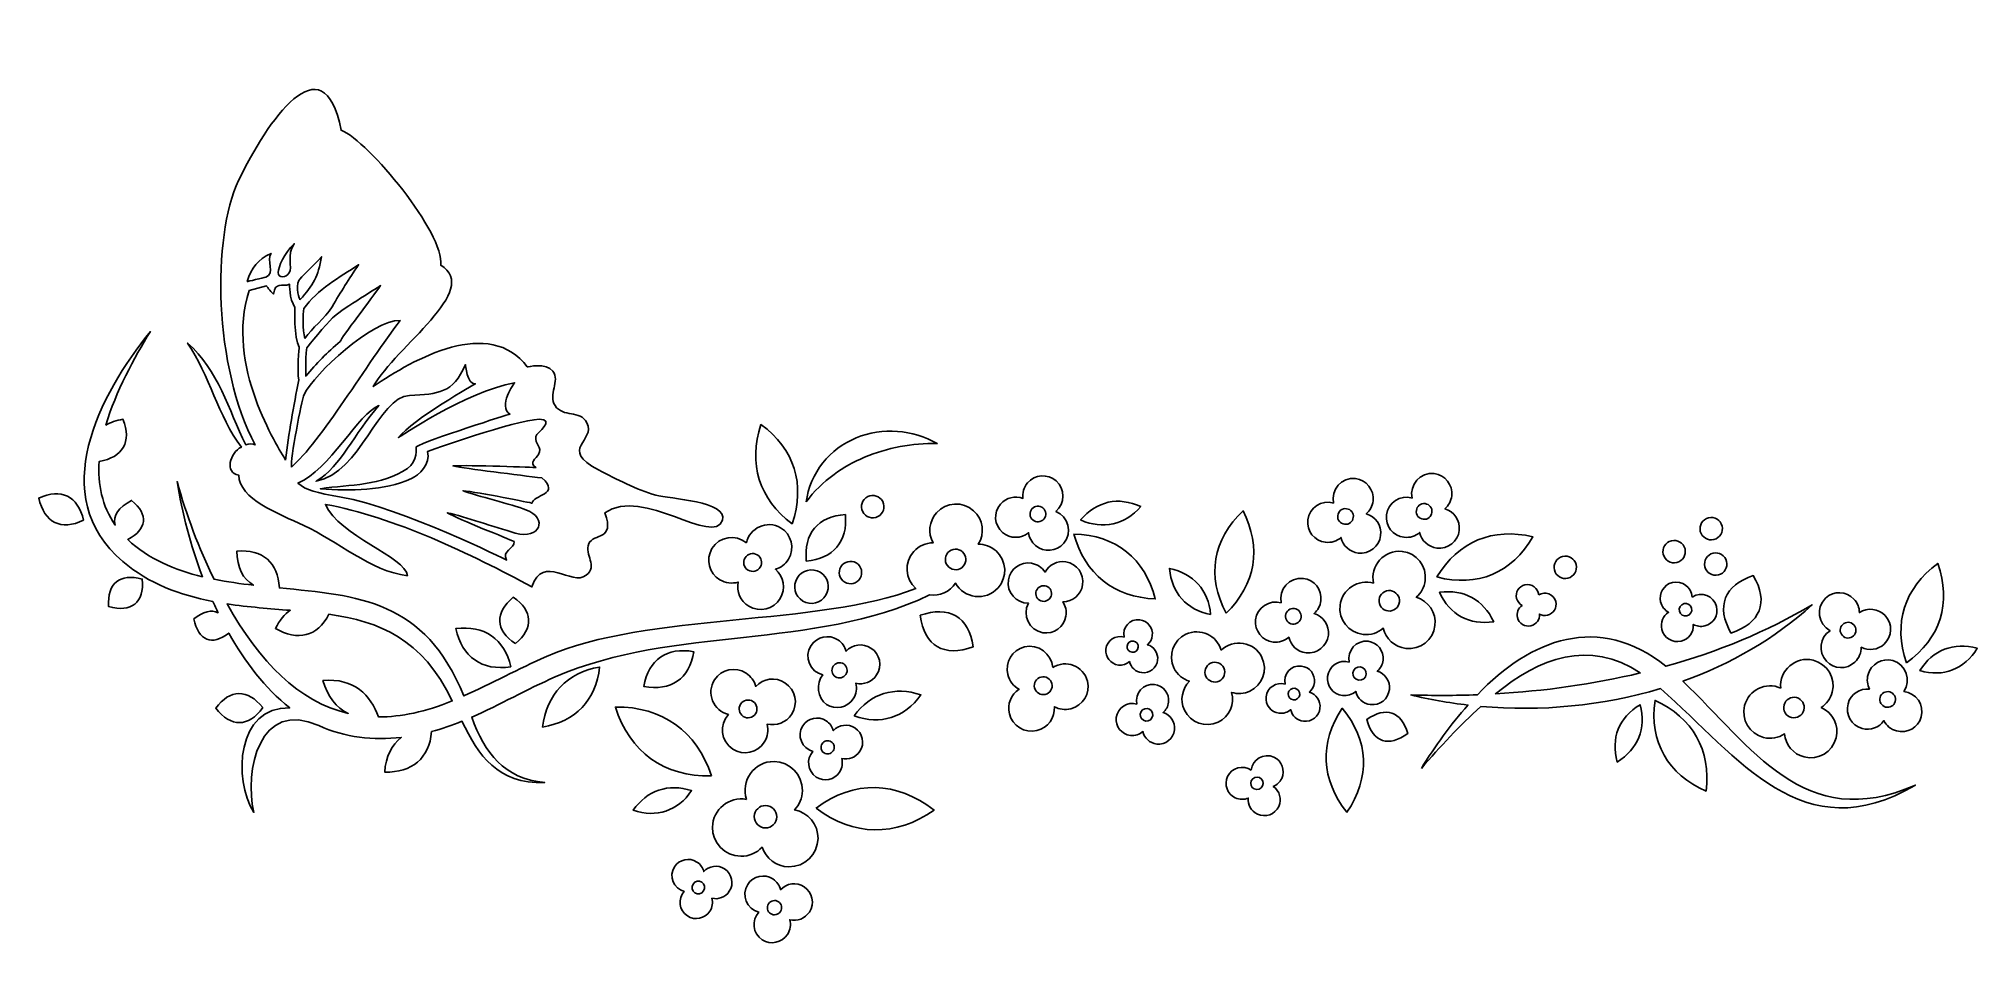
# Model space of a CAD drawing. Header units: centimetres. Extents: x -9.8 to 9.8, y -4.4 to 4.8.
import ezdxf

# ---------------------------------------------------------------- set-up
doc = ezdxf.new("R2010")
doc.units = ezdxf.units.CM
doc.header["$MEASUREMENT"] = 0
doc.layers.add('Camada 1', color=7, linetype='Continuous')

msp = doc.modelspace()

# ---------------------------------------------------------------- linework, layer by layer
at = {"layer": 'Camada 1'}
for points, knots in [([(-7.8076, 3.4073), (-7.52217, 4.0042), (-6.94755, 4.84581), (-6.76771, 3.91758), (-6.76771, 3.91758), (-6.48977, 3.80656), (-5.71594, 2.86766), (-5.7565, 2.54696), (-5.7565, 2.54696), (-5.342, 2.29262), (-6.21206, 1.72688), (-6.4414, 1.31522), (-6.4414, 1.31522), (-6.02992, 1.59933), (-5.25829, 2.02642), (-4.87808, 1.5135), (-4.87808, 1.5135), (-4.87808, 1.5135), (-4.68856, 1.56316), (-4.61773, 1.47074), (-4.61773, 1.47074), (-4.54187, 1.37181), (-4.67102, 1.23259), (-4.59725, 1.12165), (-4.59725, 1.12165), (-4.51393, 0.99642), (-4.34526, 1.08371), (-4.27321, 0.94631), (-4.27321, 0.94631), (-4.17796, 0.76465), (-4.56782, 0.68138), (-4.15462, 0.46876), (-4.15462, 0.46876), (-3.96862, 0.37303), (-3.77706, 0.2699), (-3.57357, 0.21288), (-3.57357, 0.21288), (-3.43361, 0.17372), (-2.83919, 0.15086), (-2.89777, -0.03998), (-2.89777, -0.03998), (-2.98278, -0.31716), (-3.70867, 0.30514), (-4.09094, 0.03421), (-4.09094, 0.03421), (-3.98659, -0.25794), (-4.20696, -0.16939), (-4.25287, -0.27953), (-4.25287, -0.27953), (-4.30018, -0.39304), (-4.15942, -0.50514), (-4.28089, -0.60108), (-4.28089, -0.60108), (-4.42866, -0.71776), (-4.71912, -0.37468), (-4.83162, -0.71919), (-4.83162, -0.71919), (-5.44125, -0.38896), (-6.23963, -0.00402), (-6.92744, 0.11848), (-6.92744, 0.11848), (-6.79033, -0.20233), (-6.11152, -0.41548), (-6.09533, -0.60531), (-6.09533, -0.60531), (-6.46961, -0.55864), (-6.80899, -0.25024), (-7.14499, -0.09554), (-7.14499, -0.09554), (-7.40939, 0.02617), (-7.79975, 0.17209), (-7.80727, 0.41651), (-7.80727, 0.41651), (-7.95607, 0.43609), (-7.89516, 0.6454), (-7.78049, 0.70001), (-7.78049, 0.70001), (-8.01594, 1.0173), (-8.10349, 1.4273), (-8.32537, 1.75615), (-8.32537, 1.75615), (-8.01314, 1.48289), (-7.91154, 1.0831), (-7.73646, 0.72401), (-7.73646, 0.72401), (-7.70127, 0.73761), (-7.66677, 0.73785), (-7.6405, 0.72221), (-7.6405, 0.72221), (-8.05941, 1.50794), (-8.08227, 2.83289), (-7.8076, 3.4073), (-7.8076, 3.4073), (-7.8076, 3.4073), (-7.8076, 3.4073), (-7.8076, 3.4073)], [0, 0, 0, 0, 0.04, 0.04, 0.04, 0.04, 0.08, 0.08, 0.08, 0.08, 0.12, 0.12, 0.12, 0.12, 0.16, 0.16, 0.16, 0.16, 0.2, 0.2, 0.2, 0.2, 0.24, 0.24, 0.24, 0.24, 0.28, 0.28, 0.28, 0.28, 0.32, 0.32, 0.32, 0.32, 0.36, 0.36, 0.36, 0.36, 0.4, 0.4, 0.4, 0.4, 0.44, 0.44, 0.44, 0.44, 0.48, 0.48, 0.48, 0.48, 0.52, 0.52, 0.52, 0.52, 0.56, 0.56, 0.56, 0.56, 0.6, 0.6, 0.6, 0.6, 0.64, 0.64, 0.64, 0.64, 0.68, 0.68, 0.68, 0.68, 0.72, 0.72, 0.72, 0.72, 0.76, 0.76, 0.76, 0.76, 0.8, 0.8, 0.8, 0.8, 0.84, 0.84, 0.84, 0.84, 0.88, 0.88, 0.88, 0.88, 0.92, 0.92, 0.92, 0.92, 1, 1, 1, 1]), ([(-7.40586, 2.4738), (-7.40393, 2.52867), (-7.34908, 2.66779), (-7.24306, 2.76392), (-7.24306, 2.76392), (-7.3273, 2.65031), (-7.25563, 2.52929), (-7.29717, 2.46454), (-7.29717, 2.46454), (-7.32148, 2.42657), (-7.40819, 2.4067), (-7.40586, 2.4738), (-7.40586, 2.4738), (-7.40586, 2.4738), (-7.40586, 2.4738), (-7.40586, 2.4738)], [0, 0, 0, 0, 0.2, 0.2, 0.2, 0.2, 0.4, 0.4, 0.4, 0.4, 0.6, 0.6, 0.6, 0.6, 1, 1, 1, 1]), ([(-7.72013, 2.38059), (-7.72013, 2.38059), (-7.55765, 2.41795), (-7.5323, 2.42636), (-7.5323, 2.42636), (-7.43197, 2.45988), (-7.53127, 2.59942), (-7.4793, 2.66636), (-7.4793, 2.66636), (-7.61726, 2.59903), (-7.67587, 2.52542), (-7.72013, 2.38059), (-7.72013, 2.38059), (-7.72013, 2.38059), (-7.72013, 2.38059), (-7.72013, 2.38059)], [0, 0, 0, 0, 0.2, 0.2, 0.2, 0.2, 0.4, 0.4, 0.4, 0.4, 0.6, 0.6, 0.6, 0.6, 1, 1, 1, 1]), ([(-7.18581, 2.19504), (-7.18581, 2.19504), (-7.23531, 2.32389), (-7.19801, 2.39149), (-7.19801, 2.39149), (-7.18153, 2.42136), (-7.05469, 2.53368), (-6.96549, 2.63348), (-6.96549, 2.63348), (-7.00253, 2.43142), (-7.04764, 2.3499), (-7.18581, 2.19504), (-7.18581, 2.19504), (-7.18581, 2.19504), (-7.18581, 2.19504), (-7.18581, 2.19504)], [0, 0, 0, 0, 0.2, 0.2, 0.2, 0.2, 0.4, 0.4, 0.4, 0.4, 0.6, 0.6, 0.6, 0.6, 1, 1, 1, 1]), ([(-7.33064, 0.56904), (-7.40562, 0.6916), (-7.95085, 1.53752), (-7.69997, 2.28883), (-7.69997, 2.28883), (-7.69997, 2.28883), (-7.52516, 2.3382), (-7.52516, 2.3382), (-7.52516, 2.3382), (-7.52516, 2.3382), (-7.49071, 2.28219), (-7.45423, 2.25382), (-7.45423, 2.25382), (-7.43658, 2.38638), (-7.36832, 2.32232), (-7.29006, 2.35304), (-7.29006, 2.35304), (-7.29006, 2.35304), (-7.29702, 2.2085), (-7.23624, 2.11735), (-7.23624, 2.11735), (-7.23624, 2.11735), (-7.24963, 1.80734), (-7.19425, 1.71555), (-7.19425, 1.71555), (-7.19425, 1.71555), (-7.21806, 1.46742), (-7.19642, 1.38239), (-7.19642, 1.38239), (-7.24856, 1.1212), (-7.30347, 0.83434), (-7.33064, 0.56904), (-7.33064, 0.56904), (-7.33064, 0.56904), (-7.33064, 0.56904), (-7.33064, 0.56904)], [0, 0, 0, 0, 0.1, 0.1, 0.1, 0.1, 0.2, 0.2, 0.2, 0.2, 0.3, 0.3, 0.3, 0.3, 0.4, 0.4, 0.4, 0.4, 0.5, 0.5, 0.5, 0.5, 0.6, 0.6, 0.6, 0.6, 0.7, 0.7, 0.7, 0.7, 0.8, 0.8, 0.8, 0.8, 1, 1, 1, 1]), ([(-7.13482, 1.80239), (-7.16006, 1.89357), (-7.15726, 2.04959), (-7.14458, 2.10605), (-7.14458, 2.10605), (-7.01271, 2.30137), (-6.78125, 2.42445), (-6.59107, 2.55208), (-6.59107, 2.55208), (-6.69021, 2.40047), (-6.77022, 2.28019), (-6.85965, 2.1251), (-6.85965, 2.1251), (-6.92789, 2.00681), (-7.06793, 1.90926), (-7.13482, 1.80239), (-7.13482, 1.80239), (-7.13482, 1.80239), (-7.13482, 1.80239), (-7.13482, 1.80239)], [0, 0, 0, 0, 0.16666667, 0.16666667, 0.16666667, 0.16666667, 0.33333333, 0.33333333, 0.33333333, 0.33333333, 0.5, 0.5, 0.5, 0.5, 0.66666667, 0.66666667, 0.66666667, 0.66666667, 1, 1, 1, 1]), ([(-7.12672, 1.41928), (-7.12672, 1.41928), (-7.1299, 1.68484), (-7.11643, 1.70847), (-7.11643, 1.70847), (-7.10296, 1.73207), (-6.91852, 1.9466), (-6.85497, 2.01205), (-6.85497, 2.01205), (-6.79136, 2.07743), (-6.42595, 2.30235), (-6.36761, 2.33984), (-6.36761, 2.33984), (-6.45463, 2.21877), (-6.76303, 1.81096), (-6.77846, 1.77226), (-6.77846, 1.77226), (-6.90908, 1.66309), (-7.01732, 1.54903), (-7.12672, 1.41928), (-7.12672, 1.41928), (-7.12672, 1.41928), (-7.12672, 1.41928), (-7.12672, 1.41928)], [0, 0, 0, 0, 0.14285714, 0.14285714, 0.14285714, 0.14285714, 0.28571429, 0.28571429, 0.28571429, 0.28571429, 0.42857143, 0.42857143, 0.42857143, 0.42857143, 0.57142857, 0.57142857, 0.57142857, 0.57142857, 0.71428571, 0.71428571, 0.71428571, 0.71428571, 1, 1, 1, 1]), ([(-7.27209, 0.49821), (-7.28344, 0.56986), (-7.17128, 1.17496), (-7.14247, 1.23518), (-7.14247, 1.23518), (-7.04222, 1.44457), (-6.44908, 1.9944), (-6.16878, 1.98654), (-6.16878, 1.98654), (-6.49582, 1.56281), (-6.98493, 0.73874), (-7.27209, 0.49821), (-7.27209, 0.49821), (-7.27209, 0.49821), (-7.27209, 0.49821), (-7.27209, 0.49821)], [0, 0, 0, 0, 0.2, 0.2, 0.2, 0.2, 0.4, 0.4, 0.4, 0.4, 0.6, 0.6, 0.6, 0.6, 1, 1, 1, 1]), ([(-0.53341, -0.6794), (-0.59064, -0.77036), (-0.6952, -0.81407), (-0.79498, -0.80113), (-0.79498, -0.80113), (-2.00034, -1.36983), (-3.36374, -1.1035), (-4.59487, -1.63242), (-4.59487, -1.63242), (-4.88205, -1.75865), (-5.15544, -1.91455), (-5.44228, -2.04133), (-5.44228, -2.04133), (-5.30896, -2.40556), (-5.11629, -2.66733), (-4.70071, -2.7044), (-4.70071, -2.7044), (-5.18265, -2.72231), (-5.37302, -2.42743), (-5.54113, -2.08356), (-5.54113, -2.08356), (-5.64157, -2.12491), (-5.74489, -2.16021), (-5.84977, -2.18818), (-5.84977, -2.18818), (-5.87255, -2.45864), (-6.04834, -2.60604), (-6.32565, -2.59903), (-6.32565, -2.59903), (-6.31538, -2.44129), (-6.25646, -2.32148), (-6.15732, -2.247), (-6.15732, -2.247), (-6.44114, -2.27931), (-6.72774, -2.24877), (-6.99383, -2.12722), (-6.99383, -2.12722), (-7.59607, -1.85197), (-7.75443, -2.58855), (-7.65349, -3.00839), (-7.65349, -3.00839), (-7.86357, -2.66996), (-7.83023, -1.93175), (-7.28839, -1.94678), (-7.28839, -1.94678), (-7.54189, -1.74739), (-7.74588, -1.4746), (-7.90783, -1.18758), (-7.90783, -1.18758), (-8.08058, -1.32323), (-8.21353, -1.26203), (-8.26348, -1.04468), (-8.26348, -1.04468), (-8.16685, -0.96726), (-8.08192, -0.94829), (-8.01602, -0.98187), (-8.01602, -0.98187), (-8.03502, -0.94313), (-8.0533, -0.9044), (-8.07087, -0.86572), (-8.07087, -0.86572), (-8.40332, -0.80111), (-8.71831, -0.68694), (-8.98286, -0.46223), (-8.98286, -0.46223), (-9.76465, 0.20449), (-9.22125, 1.23343), (-8.70354, 1.87264), (-8.70354, 1.87264), (-8.86883, 1.60382), (-9.05562, 1.26606), (-9.15495, 0.92302), (-9.15495, 0.92302), (-9.10992, 0.95167), (-9.05182, 0.97184), (-8.98189, 0.98245), (-8.98189, 0.98245), (-8.89042, 0.75329), (-8.98311, 0.59523), (-9.22303, 0.55488), (-9.22303, 0.55488), (-9.23843, 0.32485), (-9.19546, 0.10279), (-9.06005, -0.09134), (-9.06005, -0.09134), (-9.08759, 0.00261), (-9.02901, 0.09101), (-8.89368, 0.15837), (-8.89368, 0.15837), (-8.71839, 0.01396), (-8.73887, -0.1354), (-8.93337, -0.23835), (-8.93337, -0.23835), (-8.72702, -0.43544), (-8.44913, -0.54979), (-8.17537, -0.61559), (-8.17537, -0.61559), (-8.298, -0.29499), (-8.38331, 0.03679), (-8.43239, 0.34964), (-8.43239, 0.34964), (-8.33815, 0.01068), (-8.21331, -0.32386), (-8.05684, -0.64141), (-8.05684, -0.64141), (-7.92227, -0.66787), (-7.78892, -0.68665), (-7.65769, -0.70187), (-7.65769, -0.70187), (-7.76485, -0.63977), (-7.82361, -0.51984), (-7.82549, -0.3549), (-7.82549, -0.3549), (-7.56392, -0.33413), (-7.40679, -0.47282), (-7.39467, -0.72923), (-7.39467, -0.72923), (-6.60296, -0.80535), (-5.91332, -0.85067), (-5.52372, -1.82643), (-5.52372, -1.82643), (-5.24167, -1.70081), (-4.96555, -1.54867), (-4.68459, -1.42522), (-4.68459, -1.42522), (-3.6652, -0.97731), (-1.91057, -1.12016), (-0.93674, -0.73606), (-0.93674, -0.73606), (-1.04622, -0.63793), (-1.05541, -0.46955), (-0.95719, -0.36003), (-0.95719, -0.36003), (-0.90507, -0.3019), (-0.83315, -0.27203), (-0.76068, -0.27158), (-0.76068, -0.27158), (-0.81331, -0.1753), (-0.80272, -0.05232), (-0.72531, 0.03401), (-0.72531, 0.03401), (-0.62712, 0.14349), (-0.45874, 0.15268), (-0.34928, 0.05449), (-0.34928, 0.05449), (-0.25109, -0.03351), (-0.2336, -0.17803), (-0.30181, -0.28587), (-0.30181, -0.28587), (-0.23767, -0.28529), (-0.1732, -0.3077), (-0.12173, -0.35384), (-0.12173, -0.35384), (-0.01219, -0.45197), (-0.00309, -0.62041), (-0.10128, -0.72984), (-0.10128, -0.72984), (-0.22472, -0.86754), (-0.44827, -0.83608), (-0.53341, -0.6794), (-0.53341, -0.6794), (-0.53341, -0.6794), (-0.53341, -0.6794), (-0.53341, -0.6794)], [0, 0, 0, 0, 0.02380952, 0.02380952, 0.02380952, 0.02380952, 0.04761905, 0.04761905, 0.04761905, 0.04761905, 0.07142857, 0.07142857, 0.07142857, 0.07142857, 0.0952381, 0.0952381, 0.0952381, 0.0952381, 0.11904762, 0.11904762, 0.11904762, 0.11904762, 0.14285714, 0.14285714, 0.14285714, 0.14285714, 0.16666667, 0.16666667, 0.16666667, 0.16666667, 0.19047619, 0.19047619, 0.19047619, 0.19047619, 0.21428571, 0.21428571, 0.21428571, 0.21428571, 0.23809524, 0.23809524, 0.23809524, 0.23809524, 0.26190476, 0.26190476, 0.26190476, 0.26190476, 0.28571429, 0.28571429, 0.28571429, 0.28571429, 0.30952381, 0.30952381, 0.30952381, 0.30952381, 0.33333333, 0.33333333, 0.33333333, 0.33333333, 0.35714286, 0.35714286, 0.35714286, 0.35714286, 0.38095238, 0.38095238, 0.38095238, 0.38095238, 0.4047619, 0.4047619, 0.4047619, 0.4047619, 0.42857143, 0.42857143, 0.42857143, 0.42857143, 0.45238095, 0.45238095, 0.45238095, 0.45238095, 0.47619048, 0.47619048, 0.47619048, 0.47619048, 0.5, 0.5, 0.5, 0.5, 0.52380952, 0.52380952, 0.52380952, 0.52380952, 0.54761905, 0.54761905, 0.54761905, 0.54761905, 0.57142857, 0.57142857, 0.57142857, 0.57142857, 0.5952381, 0.5952381, 0.5952381, 0.5952381, 0.61904762, 0.61904762, 0.61904762, 0.61904762, 0.64285714, 0.64285714, 0.64285714, 0.64285714, 0.66666667, 0.66666667, 0.66666667, 0.66666667, 0.69047619, 0.69047619, 0.69047619, 0.69047619, 0.71428571, 0.71428571, 0.71428571, 0.71428571, 0.73809524, 0.73809524, 0.73809524, 0.73809524, 0.76190476, 0.76190476, 0.76190476, 0.76190476, 0.78571429, 0.78571429, 0.78571429, 0.78571429, 0.80952381, 0.80952381, 0.80952381, 0.80952381, 0.83333333, 0.83333333, 0.83333333, 0.83333333, 0.85714286, 0.85714286, 0.85714286, 0.85714286, 0.88095238, 0.88095238, 0.88095238, 0.88095238, 0.9047619, 0.9047619, 0.9047619, 0.9047619, 0.92857143, 0.92857143, 0.92857143, 0.92857143, 0.95238095, 0.95238095, 0.95238095, 0.95238095, 1, 1, 1, 1]), ([(-6.38391, 1.12202), (-6.63939, 0.83619), (-6.76491, 0.50747), (-7.02169, 0.3543), (-7.02169, 0.3543), (-6.56407, 0.4423), (-6.39553, 1.20737), (-6.07274, 1.2247), (-6.07274, 1.2247), (-5.78038, 1.24031), (-5.6353, 1.24314), (-5.50489, 1.5385), (-5.50489, 1.5385), (-5.50489, 1.5385), (-5.49267, 1.33599), (-5.40475, 1.34374), (-5.40475, 1.34374), (-5.40475, 1.34374), (-6.04097, 0.98412), (-6.18829, 0.79457), (-6.18829, 0.79457), (-6.18829, 0.79457), (-5.50471, 1.26254), (-5.00759, 1.35342), (-5.00759, 1.35342), (-5.00759, 1.35342), (-5.18245, 1.11402), (-5.05482, 1.03507), (-5.05482, 1.03507), (-5.05482, 1.03507), (-5.89834, 0.77274), (-6.00719, 0.70217), (-6.00719, 0.70217), (-6.00719, 0.70217), (-5.98838, 0.55273), (-6.09249, 0.48325), (-6.09249, 0.48325), (-6.36464, 0.30169), (-6.66994, 0.32453), (-6.97784, 0.27748), (-6.97784, 0.27748), (-6.66783, 0.2552), (-6.33898, 0.2538), (-6.05518, 0.38061), (-6.05518, 0.38061), (-5.97834, 0.41493), (-5.85346, 0.52806), (-5.89288, 0.65474), (-5.89288, 0.65474), (-5.89288, 0.65474), (-4.99105, 0.97848), (-4.75901, 0.98232), (-4.75901, 0.98232), (-4.58621, 0.9851), (-4.7834, 0.84328), (-4.79118, 0.80923), (-4.79118, 0.80923), (-4.80936, 0.72938), (-4.71736, 0.70075), (-4.76462, 0.62564), (-4.76462, 0.62564), (-4.791, 0.58381), (-4.86328, 0.5428), (-4.79118, 0.49261), (-4.79118, 0.49261), (-4.79118, 0.49261), (-5.48256, 0.52111), (-5.63245, 0.50886), (-5.63245, 0.50886), (-5.50291, 0.48005), (-4.95694, 0.41705), (-4.72956, 0.38668), (-4.72956, 0.38668), (-4.53255, 0.21864), (-4.82642, 0.21473), (-4.83026, 0.13128), (-4.83026, 0.13128), (-4.83026, 0.13128), (-5.38102, 0.24561), (-5.53048, 0.25651), (-5.53048, 0.25651), (-5.39599, 0.20539), (-5.02891, 0.11715), (-4.89183, 0.06471), (-4.89183, 0.06471), (-4.66328, -0.02263), (-4.74893, -0.24348), (-5.00034, -0.17217), (-5.00034, -0.17217), (-5.2159, -0.11097), (-5.50755, -0.0072), (-5.69141, 0.03413), (-5.69141, 0.03413), (-5.56666, -0.0371), (-5.074, -0.22889), (-5.01244, -0.25855), (-5.01244, -0.25855), (-5.00376, -0.33306), (-5.14502, -0.35322), (-5.08806, -0.44643), (-5.08806, -0.44643), (-5.08806, -0.44643), (-6.15121, 0.08382), (-6.76766, 0.19198), (-6.76766, 0.19198), (-7.03013, 0.23804), (-7.11979, 0.26112), (-7.2061, 0.33517), (-7.2061, 0.33517), (-6.89278, 0.45934), (-6.58631, 1.05079), (-6.38391, 1.12202), (-6.38391, 1.12202), (-6.38391, 1.12202), (-6.38391, 1.12202), (-6.38391, 1.12202)], [0, 0, 0, 0, 0.03333333, 0.03333333, 0.03333333, 0.03333333, 0.06666667, 0.06666667, 0.06666667, 0.06666667, 0.1, 0.1, 0.1, 0.1, 0.13333333, 0.13333333, 0.13333333, 0.13333333, 0.16666667, 0.16666667, 0.16666667, 0.16666667, 0.2, 0.2, 0.2, 0.2, 0.23333333, 0.23333333, 0.23333333, 0.23333333, 0.26666667, 0.26666667, 0.26666667, 0.26666667, 0.3, 0.3, 0.3, 0.3, 0.33333333, 0.33333333, 0.33333333, 0.33333333, 0.36666667, 0.36666667, 0.36666667, 0.36666667, 0.4, 0.4, 0.4, 0.4, 0.43333333, 0.43333333, 0.43333333, 0.43333333, 0.46666667, 0.46666667, 0.46666667, 0.46666667, 0.5, 0.5, 0.5, 0.5, 0.53333333, 0.53333333, 0.53333333, 0.53333333, 0.56666667, 0.56666667, 0.56666667, 0.56666667, 0.6, 0.6, 0.6, 0.6, 0.63333333, 0.63333333, 0.63333333, 0.63333333, 0.66666667, 0.66666667, 0.66666667, 0.66666667, 0.7, 0.7, 0.7, 0.7, 0.73333333, 0.73333333, 0.73333333, 0.73333333, 0.76666667, 0.76666667, 0.76666667, 0.76666667, 0.8, 0.8, 0.8, 0.8, 0.83333333, 0.83333333, 0.83333333, 0.83333333, 0.86666667, 0.86666667, 0.86666667, 0.86666667, 0.9, 0.9, 0.9, 0.9, 0.93333333, 0.93333333, 0.93333333, 0.93333333, 1, 1, 1, 1]), ([(-2.50713, 0.92903), (-2.64003, 0.53366), (-2.52393, 0.1714), (-2.19114, -0.07856), (-2.19114, -0.07856), (-2.05426, 0.31909), (-2.16452, 0.68292), (-2.50713, 0.92903), (-2.50713, 0.92903), (-2.50713, 0.92903), (-2.50713, 0.92903), (-2.50713, 0.92903)], [0, 0, 0, 0, 0.25, 0.25, 0.25, 0.25, 0.5, 0.5, 0.5, 0.5, 1, 1, 1, 1]), ([(-2.04918, 0.14311), (-1.96891, 0.25029), (-1.87297, 0.34462), (-1.76499, 0.42373), (-1.76499, 0.42373), (-1.67011, 0.49392), (-1.56645, 0.55134), (-1.45776, 0.59709), (-1.45776, 0.59709), (-1.22405, 0.69454), (-0.97045, 0.74057), (-0.71748, 0.73631), (-0.71748, 0.73631), (-0.96741, 0.87921), (-1.2739, 0.90414), (-1.541, 0.7941), (-1.541, 0.7941), (-1.67292, 0.73862), (-1.79029, 0.65194), (-1.88006, 0.54026), (-1.88006, 0.54026), (-1.97058, 0.42516), (-2.02807, 0.28784), (-2.04918, 0.14311), (-2.04918, 0.14311), (-2.04918, 0.14311), (-2.04918, 0.14311), (-2.04918, 0.14311)], [0, 0, 0, 0, 0.125, 0.125, 0.125, 0.125, 0.25, 0.25, 0.25, 0.25, 0.375, 0.375, 0.375, 0.375, 0.5, 0.5, 0.5, 0.5, 0.625, 0.625, 0.625, 0.625, 0.75, 0.75, 0.75, 0.75, 1, 1, 1, 1]), ([(0.4846, 0.04691), (0.58022, 0.12631), (0.5834, 0.2767), (0.48725, 0.35912), (0.48725, 0.35912), (0.40168, 0.43246), (0.27286, 0.42259), (0.19949, 0.33697), (0.19949, 0.33697), (0.16049, 0.29159), (0.14504, 0.23389), (0.15192, 0.17878), (0.15192, 0.17878), (0.0735, 0.20918), (-0.01892, 0.18875), (-0.07679, 0.12131), (-0.07679, 0.12131), (-0.15013, 0.03569), (-0.14026, -0.09313), (-0.0547, -0.16656), (-0.0547, -0.16656), (0.022, -0.23234), (0.13366, -0.23112), (0.20872, -0.16849), (0.20872, -0.16849), (0.21473, -0.21728), (0.23819, -0.26403), (0.27844, -0.29859), (0.27844, -0.29859), (0.36401, -0.37193), (0.49288, -0.36206), (0.56631, -0.2765), (0.56631, -0.2765), (0.65848, -0.16883), (0.61226, -0.00209), (0.4846, 0.04691), (0.4846, 0.04691), (0.4846, 0.04691), (0.4846, 0.04691), (0.4846, 0.04691)], [0, 0, 0, 0, 0.09090909, 0.09090909, 0.09090909, 0.09090909, 0.18181818, 0.18181818, 0.18181818, 0.18181818, 0.27272727, 0.27272727, 0.27272727, 0.27272727, 0.36363636, 0.36363636, 0.36363636, 0.36363636, 0.45454545, 0.45454545, 0.45454545, 0.45454545, 0.54545455, 0.54545455, 0.54545455, 0.54545455, 0.63636364, 0.63636364, 0.63636364, 0.63636364, 0.72727273, 0.72727273, 0.72727273, 0.72727273, 0.81818182, 0.81818182, 0.81818182, 0.81818182, 1, 1, 1, 1]), ([(3.30336, 0.13245), (3.18409, 0.16761), (3.05748, 0.08639), (3.04264, -0.03942), (3.04264, -0.03942), (3.02952, -0.15131), (3.1095, -0.25281), (3.22147, -0.26601), (3.22147, -0.26601), (3.28095, -0.27302), (3.33749, -0.25371), (3.3794, -0.21727), (3.3794, -0.21727), (3.39784, -0.29932), (3.46629, -0.36464), (3.55453, -0.37509), (3.55453, -0.37509), (3.66655, -0.38829), (3.768, -0.30823), (3.78125, -0.19626), (3.78125, -0.19626), (3.79297, -0.0959), (3.72989, -0.00393), (3.63594, 0.02356), (3.63594, 0.02356), (3.67317, 0.05571), (3.69894, 0.10129), (3.7051, 0.15389), (3.7051, 0.15389), (3.71825, 0.26584), (3.63824, 0.36733), (3.52627, 0.38048), (3.52627, 0.38048), (3.38549, 0.39711), (3.27291, 0.26575), (3.30336, 0.13245), (3.30336, 0.13245), (3.30336, 0.13245), (3.30336, 0.13245), (3.30336, 0.13245)], [0, 0, 0, 0, 0.09090909, 0.09090909, 0.09090909, 0.09090909, 0.18181818, 0.18181818, 0.18181818, 0.18181818, 0.27272727, 0.27272727, 0.27272727, 0.27272727, 0.36363636, 0.36363636, 0.36363636, 0.36363636, 0.45454545, 0.45454545, 0.45454545, 0.45454545, 0.54545455, 0.54545455, 0.54545455, 0.54545455, 0.63636364, 0.63636364, 0.63636364, 0.63636364, 0.72727273, 0.72727273, 0.72727273, 0.72727273, 0.81818182, 0.81818182, 0.81818182, 0.81818182, 1, 1, 1, 1]), ([(4.10132, 0.18336), (3.98213, 0.21847), (3.85552, 0.13727), (3.84071, 0.01146), (3.84071, 0.01146), (3.82748, -0.10041), (3.90749, -0.2019), (4.01944, -0.2151), (4.01944, -0.2151), (4.07892, -0.22206), (4.13546, -0.2028), (4.17737, -0.16636), (4.17737, -0.16636), (4.19581, -0.24841), (4.26426, -0.31373), (4.35258, -0.32418), (4.35258, -0.32418), (4.46453, -0.33733), (4.56597, -0.25727), (4.57922, -0.14535), (4.57922, -0.14535), (4.59102, -0.04497), (4.52786, 0.04698), (4.43391, 0.07441), (4.43391, 0.07441), (4.47114, 0.10661), (4.49683, 0.15217), (4.50307, 0.20474), (4.50307, 0.20474), (4.51622, 0.31669), (4.43621, 0.41823), (4.32424, 0.43138), (4.32424, 0.43138), (4.18353, 0.44797), (4.07089, 0.31665), (4.10132, 0.18336), (4.10132, 0.18336), (4.10132, 0.18336), (4.10132, 0.18336), (4.10132, 0.18336)], [0, 0, 0, 0, 0.09090909, 0.09090909, 0.09090909, 0.09090909, 0.18181818, 0.18181818, 0.18181818, 0.18181818, 0.27272727, 0.27272727, 0.27272727, 0.27272727, 0.36363636, 0.36363636, 0.36363636, 0.36363636, 0.45454545, 0.45454545, 0.45454545, 0.45454545, 0.54545455, 0.54545455, 0.54545455, 0.54545455, 0.63636364, 0.63636364, 0.63636364, 0.63636364, 0.72727273, 0.72727273, 0.72727273, 0.72727273, 0.81818182, 0.81818182, 0.81818182, 0.81818182, 1, 1, 1, 1]), ([(-9.3815, -0.04104), (-9.43992, 0.20185), (-9.60782, 0.28802), (-9.83624, 0.18264), (-9.83624, 0.18264), (-9.77946, -0.06419), (-9.61206, -0.15383), (-9.3815, -0.04104), (-9.3815, -0.04104), (-9.3815, -0.04104), (-9.3815, -0.04104), (-9.3815, -0.04104)], [0, 0, 0, 0, 0.25, 0.25, 0.25, 0.25, 0.5, 0.5, 0.5, 0.5, 1, 1, 1, 1]), ([(-1.4739, 0.04434), (-1.44546, -0.01154), (-1.37701, -0.03387), (-1.32105, -0.00538), (-1.32105, -0.00538), (-1.2652, 0.02309), (-1.24289, 0.09148), (-1.27136, 0.14736), (-1.27136, 0.14736), (-1.29978, 0.20329), (-1.36825, 0.22557), (-1.42416, 0.19715), (-1.42416, 0.19715), (-1.48007, 0.1687), (-1.5024, 0.10033), (-1.4739, 0.04434), (-1.4739, 0.04434), (-1.4739, 0.04434), (-1.4739, 0.04434), (-1.4739, 0.04434)], [0, 0, 0, 0, 0.16666667, 0.16666667, 0.16666667, 0.16666667, 0.33333333, 0.33333333, 0.33333333, 0.33333333, 0.5, 0.5, 0.5, 0.5, 0.66666667, 0.66666667, 0.66666667, 0.66666667, 1, 1, 1, 1]), ([(0.73733, -0.03966), (0.96469, -0.13996), (1.18426, -0.08977), (1.34764, 0.09708), (1.34764, 0.09708), (1.11933, 0.20021), (0.8988, 0.15301), (0.73733, -0.03966), (0.73733, -0.03966), (0.73733, -0.03966), (0.73733, -0.03966), (0.73733, -0.03966)], [0, 0, 0, 0, 0.25, 0.25, 0.25, 0.25, 0.5, 0.5, 0.5, 0.5, 1, 1, 1, 1]), ([(-1.64995, 0.01529), (-1.62614, -0.25961), (-1.77166, -0.43339), (-2.04683, -0.45638), (-2.04683, -0.45638), (-2.07342, -0.17846), (-1.93055, -0.00196), (-1.64995, 0.01529), (-1.64995, 0.01529), (-1.64995, 0.01529), (-1.64995, 0.01529), (-1.64995, 0.01529)], [0, 0, 0, 0, 0.25, 0.25, 0.25, 0.25, 0.5, 0.5, 0.5, 0.5, 1, 1, 1, 1]), ([(0.35516, 0.08229), (0.32172, 0.111), (0.27134, 0.10708), (0.24269, 0.07369), (0.24269, 0.07369), (0.21401, 0.04025), (0.21782, -0.0101), (0.25124, -0.03884), (0.25124, -0.03884), (0.28474, -0.06747), (0.33506, -0.06361), (0.36382, -0.03019), (0.36382, -0.03019), (0.39247, 0.00325), (0.38861, 0.05366), (0.35516, 0.08229), (0.35516, 0.08229), (0.35516, 0.08229), (0.35516, 0.08229), (0.35516, 0.08229)], [0, 0, 0, 0, 0.16666667, 0.16666667, 0.16666667, 0.16666667, 0.33333333, 0.33333333, 0.33333333, 0.33333333, 0.5, 0.5, 0.5, 0.5, 0.66666667, 0.66666667, 0.66666667, 0.66666667, 1, 1, 1, 1]), ([(2.21407, -0.98716), (2.51474, -0.69458), (2.57491, -0.31903), (2.38541, 0.05472), (2.38541, 0.05472), (2.07972, -0.23754), (2.01434, -0.61277), (2.21407, -0.98716), (2.21407, -0.98716), (2.21407, -0.98716), (2.21407, -0.98716), (2.21407, -0.98716)], [0, 0, 0, 0, 0.25, 0.25, 0.25, 0.25, 0.5, 0.5, 0.5, 0.5, 1, 1, 1, 1]), ([(3.34615, 0.00527), (3.34104, -0.03849), (3.37224, -0.07813), (3.41603, -0.08334), (3.41603, -0.08334), (3.45979, -0.08845), (3.49948, -0.0572), (3.50461, -0.01341), (3.50461, -0.01341), (3.50972, 0.03035), (3.4785, 0.06996), (3.43473, 0.07517), (3.43473, 0.07517), (3.39094, 0.0803), (3.35133, 0.04903), (3.34615, 0.00527), (3.34615, 0.00527), (3.34615, 0.00527), (3.34615, 0.00527), (3.34615, 0.00527)], [0, 0, 0, 0, 0.16666667, 0.16666667, 0.16666667, 0.16666667, 0.33333333, 0.33333333, 0.33333333, 0.33333333, 0.5, 0.5, 0.5, 0.5, 0.66666667, 0.66666667, 0.66666667, 0.66666667, 1, 1, 1, 1]), ([(4.1441, 0.05614), (4.13899, 0.01238), (4.17029, -0.02723), (4.21398, -0.03239), (4.21398, -0.03239), (4.25774, -0.03755), (4.29743, -0.00628), (4.30256, 0.03749), (4.30256, 0.03749), (4.30767, 0.0812), (4.27645, 0.12086), (4.23268, 0.12607), (4.23268, 0.12607), (4.1889, 0.13121), (4.14929, 0.09988), (4.1441, 0.05614), (4.1441, 0.05614), (4.1441, 0.05614), (4.1441, 0.05614), (4.1441, 0.05614)], [0, 0, 0, 0, 0.16666667, 0.16666667, 0.16666667, 0.16666667, 0.33333333, 0.33333333, 0.33333333, 0.33333333, 0.5, 0.5, 0.5, 0.5, 0.66666667, 0.66666667, 0.66666667, 0.66666667, 1, 1, 1, 1]), ([(-2.65407, -0.27249), (-2.7612, -0.18052), (-2.93022, -0.20563), (-3.00425, -0.32901), (-3.00425, -0.32901), (-3.07013, -0.43884), (-3.03449, -0.58134), (-2.92469, -0.64722), (-2.92469, -0.64722), (-2.8663, -0.6822), (-2.79877, -0.68852), (-2.73837, -0.67034), (-2.73837, -0.67034), (-2.75745, -0.76398), (-2.71699, -0.86364), (-2.63039, -0.91556), (-2.63039, -0.91556), (-2.52056, -0.98141), (-2.37806, -0.94578), (-2.31215, -0.83595), (-2.31215, -0.83595), (-2.25309, -0.73747), (-2.27569, -0.61269), (-2.36015, -0.54052), (-2.36015, -0.54052), (-2.30668, -0.52454), (-2.25871, -0.4893), (-2.22781, -0.43768), (-2.22781, -0.43768), (-2.1619, -0.32785), (-2.19752, -0.18535), (-2.30734, -0.11952), (-2.30734, -0.11952), (-2.4455, -0.03659), (-2.62344, -0.12023), (-2.65407, -0.27249), (-2.65407, -0.27249), (-2.65407, -0.27249), (-2.65407, -0.27249), (-2.65407, -0.27249)], [0, 0, 0, 0, 0.09090909, 0.09090909, 0.09090909, 0.09090909, 0.18181818, 0.18181818, 0.18181818, 0.18181818, 0.27272727, 0.27272727, 0.27272727, 0.27272727, 0.36363636, 0.36363636, 0.36363636, 0.36363636, 0.45454545, 0.45454545, 0.45454545, 0.45454545, 0.54545455, 0.54545455, 0.54545455, 0.54545455, 0.63636364, 0.63636364, 0.63636364, 0.63636364, 0.72727273, 0.72727273, 0.72727273, 0.72727273, 0.81818182, 0.81818182, 0.81818182, 0.81818182, 1, 1, 1, 1]), ([(0.66952, -0.18219), (0.77784, -0.58748), (1.07603, -0.82357), (1.49465, -0.84103), (1.49465, -0.84103), (1.38913, -0.43148), (1.09385, -0.19098), (0.66952, -0.18219), (0.66952, -0.18219), (0.66952, -0.18219), (0.66952, -0.18219), (0.66952, -0.18219)], [0, 0, 0, 0, 0.25, 0.25, 0.25, 0.25, 0.5, 0.5, 0.5, 0.5, 1, 1, 1, 1]), ([(4.35363, -0.61828), (4.56882, -0.25813), (4.92029, -0.11279), (5.32767, -0.21066), (5.32767, -0.21066), (5.11391, -0.57565), (4.76405, -0.7261), (4.35363, -0.61828), (4.35363, -0.61828), (4.35363, -0.61828), (4.35363, -0.61828), (4.35363, -0.61828)], [0, 0, 0, 0, 0.25, 0.25, 0.25, 0.25, 0.5, 0.5, 0.5, 0.5, 1, 1, 1, 1]), ([(7.10939, -0.01752), (7.04851, -0.03247), (7.0112, -0.09406), (7.02613, -0.15497), (7.02613, -0.15497), (7.04111, -0.21588), (7.10262, -0.25321), (7.16355, -0.23829), (7.16355, -0.23829), (7.22454, -0.22329), (7.26176, -0.1618), (7.24684, -0.10084), (7.24684, -0.10084), (7.23195, -0.03995), (7.17035, -0.00262), (7.10939, -0.01752), (7.10939, -0.01752), (7.10939, -0.01752), (7.10939, -0.01752), (7.10939, -0.01752)], [0, 0, 0, 0, 0.16666667, 0.16666667, 0.16666667, 0.16666667, 0.33333333, 0.33333333, 0.33333333, 0.33333333, 0.5, 0.5, 0.5, 0.5, 0.66666667, 0.66666667, 0.66666667, 0.66666667, 1, 1, 1, 1]), ([(-2.669, -0.42423), (-2.69482, -0.4672), (-2.68085, -0.52287), (-2.63794, -0.54864), (-2.63794, -0.54864), (-2.595, -0.57441), (-2.53936, -0.56044), (-2.51359, -0.51747), (-2.51359, -0.51747), (-2.48782, -0.47455), (-2.50174, -0.41894), (-2.54465, -0.39314), (-2.54465, -0.39314), (-2.58759, -0.36743), (-2.64328, -0.38134), (-2.669, -0.42423), (-2.669, -0.42423), (-2.669, -0.42423), (-2.669, -0.42423), (-2.669, -0.42423)], [0, 0, 0, 0, 0.16666667, 0.16666667, 0.16666667, 0.16666667, 0.33333333, 0.33333333, 0.33333333, 0.33333333, 0.5, 0.5, 0.5, 0.5, 0.66666667, 0.66666667, 0.66666667, 0.66666667, 1, 1, 1, 1]), ([(-0.60123, -0.51797), (-0.64401, -0.47966), (-0.64756, -0.41378), (-0.60922, -0.37105), (-0.60922, -0.37105), (-0.57091, -0.32827), (-0.50508, -0.32469), (-0.4623, -0.36303), (-0.4623, -0.36303), (-0.41952, -0.40137), (-0.41589, -0.46722), (-0.45426, -0.51001), (-0.45426, -0.51001), (-0.49263, -0.5528), (-0.55844, -0.55634), (-0.60123, -0.51797), (-0.60123, -0.51797), (-0.60123, -0.51797), (-0.60123, -0.51797), (-0.60123, -0.51797)], [0, 0, 0, 0, 0.16666667, 0.16666667, 0.16666667, 0.16666667, 0.33333333, 0.33333333, 0.33333333, 0.33333333, 0.5, 0.5, 0.5, 0.5, 0.66666667, 0.66666667, 0.66666667, 0.66666667, 1, 1, 1, 1]), ([(3.70979, -0.68188), (3.55424, -0.63605), (3.38911, -0.74197), (3.36977, -0.90606), (3.36977, -0.90606), (3.35257, -1.05211), (3.45703, -1.18448), (3.603, -1.20173), (3.603, -1.20173), (3.68058, -1.21088), (3.75432, -1.18564), (3.80893, -1.13818), (3.80893, -1.13818), (3.83309, -1.2452), (3.92246, -1.33043), (4.03761, -1.344), (4.03761, -1.344), (4.18361, -1.3612), (4.31603, -1.25674), (4.33323, -1.11072), (4.33323, -1.11072), (4.34868, -0.97983), (4.26629, -0.85987), (4.14384, -0.82404), (4.14384, -0.82404), (4.19226, -0.78202), (4.22581, -0.72263), (4.23398, -0.65394), (4.23398, -0.65394), (4.25118, -0.50792), (4.14672, -0.37552), (4.00064, -0.35829), (4.00064, -0.35829), (3.81708, -0.33658), (3.67008, -0.508), (3.70979, -0.68188), (3.70979, -0.68188), (3.70979, -0.68188), (3.70979, -0.68188), (3.70979, -0.68188)], [0, 0, 0, 0, 0.09090909, 0.09090909, 0.09090909, 0.09090909, 0.18181818, 0.18181818, 0.18181818, 0.18181818, 0.27272727, 0.27272727, 0.27272727, 0.27272727, 0.36363636, 0.36363636, 0.36363636, 0.36363636, 0.45454545, 0.45454545, 0.45454545, 0.45454545, 0.54545455, 0.54545455, 0.54545455, 0.54545455, 0.63636364, 0.63636364, 0.63636364, 0.63636364, 0.72727273, 0.72727273, 0.72727273, 0.72727273, 0.81818182, 0.81818182, 0.81818182, 0.81818182, 1, 1, 1, 1]), ([(6.73316, -0.25043), (6.67228, -0.26533), (6.63495, -0.32687), (6.64987, -0.38783), (6.64987, -0.38783), (6.66487, -0.44874), (6.72639, -0.48607), (6.78732, -0.47109), (6.78732, -0.47109), (6.84828, -0.45614), (6.88561, -0.3946), (6.87058, -0.33369), (6.87058, -0.33369), (6.85566, -0.27279), (6.79409, -0.23543), (6.73316, -0.25043), (6.73316, -0.25043), (6.73316, -0.25043), (6.73316, -0.25043), (6.73316, -0.25043)], [0, 0, 0, 0, 0.16666667, 0.16666667, 0.16666667, 0.16666667, 0.33333333, 0.33333333, 0.33333333, 0.33333333, 0.5, 0.5, 0.5, 0.5, 0.66666667, 0.66666667, 0.66666667, 0.66666667, 1, 1, 1, 1]), ([(7.15527, -0.37693), (7.21626, -0.36203), (7.27775, -0.39931), (7.29272, -0.46025), (7.29272, -0.46025), (7.30762, -0.52118), (7.27031, -0.5827), (7.20946, -0.59765), (7.20946, -0.59765), (7.1485, -0.61255), (7.0869, -0.57524), (7.07201, -0.51439), (7.07201, -0.51439), (7.05709, -0.45344), (7.09431, -0.3919), (7.15527, -0.37693), (7.15527, -0.37693), (7.15527, -0.37693), (7.15527, -0.37693), (7.15527, -0.37693)], [0, 0, 0, 0, 0.16666667, 0.16666667, 0.16666667, 0.16666667, 0.33333333, 0.33333333, 0.33333333, 0.33333333, 0.5, 0.5, 0.5, 0.5, 0.66666667, 0.66666667, 0.66666667, 0.66666667, 1, 1, 1, 1]), ([(-8.78659, -0.63976), (-9.01379, -0.57988), (-9.14507, -0.68138), (-9.1269, -0.91821), (-9.1269, -0.91821), (-8.89644, -0.98115), (-8.76299, -0.88143), (-8.78659, -0.63976), (-8.78659, -0.63976), (-8.78659, -0.63976), (-8.78659, -0.63976), (-8.78659, -0.63976)], [0, 0, 0, 0, 0.25, 0.25, 0.25, 0.25, 0.5, 0.5, 0.5, 0.5, 1, 1, 1, 1]), ([(-2.14017, -0.62878), (-2.18848, -0.7094), (-2.16237, -0.81394), (-2.08175, -0.86233), (-2.08175, -0.86233), (-2.00116, -0.91064), (-1.89659, -0.88448), (-1.84823, -0.80394), (-1.84823, -0.80394), (-1.79984, -0.72329), (-1.826, -0.61871), (-1.90657, -0.57037), (-1.90657, -0.57037), (-1.98725, -0.52208), (-2.09181, -0.54819), (-2.14017, -0.62878), (-2.14017, -0.62878), (-2.14017, -0.62878), (-2.14017, -0.62878), (-2.14017, -0.62878)], [0, 0, 0, 0, 0.16666667, 0.16666667, 0.16666667, 0.16666667, 0.33333333, 0.33333333, 0.33333333, 0.33333333, 0.5, 0.5, 0.5, 0.5, 0.66666667, 0.66666667, 0.66666667, 0.66666667, 1, 1, 1, 1]), ([(-1.69612, -0.51483), (-1.72843, -0.56859), (-1.71091, -0.63842), (-1.65712, -0.67072), (-1.65712, -0.67072), (-1.60333, -0.70297), (-1.53351, -0.68556), (-1.50125, -0.63167), (-1.50125, -0.63167), (-1.46894, -0.57785), (-1.48641, -0.50808), (-1.5402, -0.47578), (-1.5402, -0.47578), (-1.59402, -0.44355), (-1.66382, -0.46101), (-1.69612, -0.51483), (-1.69612, -0.51483), (-1.69612, -0.51483), (-1.69612, -0.51483), (-1.69612, -0.51483)], [0, 0, 0, 0, 0.16666667, 0.16666667, 0.16666667, 0.16666667, 0.33333333, 0.33333333, 0.33333333, 0.33333333, 0.5, 0.5, 0.5, 0.5, 0.66666667, 0.66666667, 0.66666667, 0.66666667, 1, 1, 1, 1]), ([(0.20721, -0.884), (0.08301, -0.88511), (-0.01652, -0.77235), (0.00369, -0.64733), (0.00369, -0.64733), (0.02171, -0.53602), (0.12646, -0.46038), (0.23777, -0.47837), (0.23777, -0.47837), (0.29685, -0.4879), (0.34593, -0.52195), (0.37617, -0.56849), (0.37617, -0.56849), (0.41647, -0.49464), (0.50021, -0.45057), (0.588, -0.46475), (0.588, -0.46475), (0.69923, -0.48274), (0.77493, -0.58754), (0.75694, -0.69875), (0.75694, -0.69875), (0.74091, -0.79852), (0.65489, -0.8697), (0.55702, -0.87039), (0.55702, -0.87039), (0.58403, -0.91151), (0.59618, -0.96241), (0.58782, -1.01467), (0.58782, -1.01467), (0.5698, -1.12595), (0.465, -1.2016), (0.35374, -1.18371), (0.35374, -1.18371), (0.21382, -1.16102), (0.14149, -1.0038), (0.20721, -0.884), (0.20721, -0.884), (0.20721, -0.884), (0.20721, -0.884), (0.20721, -0.884)], [0, 0, 0, 0, 0.09090909, 0.09090909, 0.09090909, 0.09090909, 0.18181818, 0.18181818, 0.18181818, 0.18181818, 0.27272727, 0.27272727, 0.27272727, 0.27272727, 0.36363636, 0.36363636, 0.36363636, 0.36363636, 0.45454545, 0.45454545, 0.45454545, 0.45454545, 0.54545455, 0.54545455, 0.54545455, 0.54545455, 0.63636364, 0.63636364, 0.63636364, 0.63636364, 0.72727273, 0.72727273, 0.72727273, 0.72727273, 0.81818182, 0.81818182, 0.81818182, 0.81818182, 1, 1, 1, 1]), ([(2.05662, -0.99766), (2.03297, -0.75027), (1.88186, -0.58324), (1.63898, -0.5321), (1.63898, -0.5321), (1.66059, -0.78168), (1.8096, -0.9511), (2.05662, -0.99766), (2.05662, -0.99766), (2.05662, -0.99766), (2.05662, -0.99766), (2.05662, -0.99766)], [0, 0, 0, 0, 0.25, 0.25, 0.25, 0.25, 0.5, 0.5, 0.5, 0.5, 1, 1, 1, 1]), ([(5.62818, -0.40976), (5.5673, -0.42476), (5.52997, -0.48625), (5.54489, -0.54721), (5.54489, -0.54721), (5.55989, -0.60814), (5.62141, -0.64545), (5.68234, -0.63047), (5.68234, -0.63047), (5.74322, -0.61552), (5.78053, -0.55393), (5.7656, -0.49307), (5.7656, -0.49307), (5.75071, -0.43212), (5.68914, -0.39481), (5.62818, -0.40976), (5.62818, -0.40976), (5.62818, -0.40976), (5.62818, -0.40976), (5.62818, -0.40976)], [0, 0, 0, 0, 0.16666667, 0.16666667, 0.16666667, 0.16666667, 0.33333333, 0.33333333, 0.33333333, 0.33333333, 0.5, 0.5, 0.5, 0.5, 0.66666667, 0.66666667, 0.66666667, 0.66666667, 1, 1, 1, 1]), ([(9.11769, -1.4882), (8.98156, -1.0913), (9.09756, -0.72903), (9.43538, -0.4812), (9.43538, -0.4812), (9.576, -0.88006), (9.46493, -1.24439), (9.11769, -1.4882), (9.11769, -1.4882), (9.11769, -1.4882), (9.11769, -1.4882), (9.11769, -1.4882)], [0, 0, 0, 0, 0.25, 0.25, 0.25, 0.25, 0.5, 0.5, 0.5, 0.5, 1, 1, 1, 1]), ([(0.28336, -0.77338), (0.29035, -0.72991), (0.33128, -0.70033), (0.37475, -0.70739), (0.37475, -0.70739), (0.41825, -0.71435), (0.4478, -0.75536), (0.44074, -0.79883), (0.44074, -0.79883), (0.43375, -0.84233), (0.39282, -0.87188), (0.34935, -0.86484), (0.34935, -0.86484), (0.30585, -0.85778), (0.27632, -0.81685), (0.28336, -0.77338), (0.28336, -0.77338), (0.28336, -0.77338), (0.28336, -0.77338), (0.28336, -0.77338)], [0, 0, 0, 0, 0.16666667, 0.16666667, 0.16666667, 0.16666667, 0.33333333, 0.33333333, 0.33333333, 0.33333333, 0.5, 0.5, 0.5, 0.5, 0.66666667, 0.66666667, 0.66666667, 0.66666667, 1, 1, 1, 1]), ([(2.77356, -0.88056), (2.65439, -0.84545), (2.52779, -0.92662), (2.51295, -1.05241), (2.51295, -1.05241), (2.49972, -1.16436), (2.57981, -1.26588), (2.69178, -1.279), (2.69178, -1.279), (2.75126, -1.28604), (2.80772, -1.26675), (2.84963, -1.23032), (2.84963, -1.23032), (2.86815, -1.31237), (2.9366, -1.37767), (3.02492, -1.38804), (3.02492, -1.38804), (3.13679, -1.4013), (3.23825, -1.32123), (3.25148, -1.20926), (3.25148, -1.20926), (3.26339, -1.1089), (3.20015, -1.01693), (3.10628, -0.9895), (3.10628, -0.9895), (3.14343, -0.95733), (3.1692, -0.91177), (3.17544, -0.85914), (3.17544, -0.85914), (3.18859, -0.74719), (3.10847, -0.64575), (2.99661, -0.63252), (2.99661, -0.63252), (2.85582, -0.6159), (2.74313, -0.74726), (2.77356, -0.88056), (2.77356, -0.88056), (2.77356, -0.88056), (2.77356, -0.88056), (2.77356, -0.88056)], [0, 0, 0, 0, 0.09090909, 0.09090909, 0.09090909, 0.09090909, 0.18181818, 0.18181818, 0.18181818, 0.18181818, 0.27272727, 0.27272727, 0.27272727, 0.27272727, 0.36363636, 0.36363636, 0.36363636, 0.36363636, 0.45454545, 0.45454545, 0.45454545, 0.45454545, 0.54545455, 0.54545455, 0.54545455, 0.54545455, 0.63636364, 0.63636364, 0.63636364, 0.63636364, 0.72727273, 0.72727273, 0.72727273, 0.72727273, 0.81818182, 0.81818182, 0.81818182, 0.81818182, 1, 1, 1, 1]), ([(3.76562, -0.8478), (3.75893, -0.9049), (3.79975, -0.95662), (3.85685, -0.96337), (3.85685, -0.96337), (3.91392, -0.97009), (3.96562, -0.92924), (3.97239, -0.87222), (3.97239, -0.87222), (3.97911, -0.81512), (3.93826, -0.76334), (3.88119, -0.75665), (3.88119, -0.75665), (3.82412, -0.74988), (3.77242, -0.79073), (3.76562, -0.8478), (3.76562, -0.8478), (3.76562, -0.8478), (3.76562, -0.8478), (3.76562, -0.8478)], [0, 0, 0, 0, 0.16666667, 0.16666667, 0.16666667, 0.16666667, 0.33333333, 0.33333333, 0.33333333, 0.33333333, 0.5, 0.5, 0.5, 0.5, 0.66666667, 0.66666667, 0.66666667, 0.66666667, 1, 1, 1, 1]), ([(4.37982, -0.77388), (4.62596, -0.7397), (4.82342, -0.84818), (4.92928, -1.07257), (4.92928, -1.07257), (4.68147, -1.10921), (4.48224, -1.00341), (4.37982, -0.77388), (4.37982, -0.77388), (4.37982, -0.77388), (4.37982, -0.77388), (4.37982, -0.77388)], [0, 0, 0, 0, 0.25, 0.25, 0.25, 0.25, 0.5, 0.5, 0.5, 0.5, 1, 1, 1, 1]), ([(5.38555, -0.80071), (5.3806, -0.73173), (5.31356, -0.68152), (5.24508, -0.69829), (5.24508, -0.69829), (5.18412, -0.71324), (5.14689, -0.77478), (5.16182, -0.83574), (5.16182, -0.83574), (5.16976, -0.86807), (5.19084, -0.89376), (5.21802, -0.90853), (5.21802, -0.90853), (5.17886, -0.93419), (5.15812, -0.98264), (5.16995, -1.03069), (5.16995, -1.03069), (5.18485, -1.09162), (5.24636, -1.12893), (5.3073, -1.11398), (5.3073, -1.11398), (5.36191, -1.10057), (5.39755, -1.04969), (5.39361, -0.99537), (5.39361, -0.99537), (5.41758, -1.00852), (5.44645, -1.01307), (5.47502, -1.00603), (5.47502, -1.00603), (5.53601, -0.99105), (5.57331, -0.92949), (5.55828, -0.86861), (5.55828, -0.86861), (5.53959, -0.79198), (5.44905, -0.7589), (5.38555, -0.80071), (5.38555, -0.80071), (5.38555, -0.80071), (5.38555, -0.80071), (5.38555, -0.80071)], [0, 0, 0, 0, 0.09090909, 0.09090909, 0.09090909, 0.09090909, 0.18181818, 0.18181818, 0.18181818, 0.18181818, 0.27272727, 0.27272727, 0.27272727, 0.27272727, 0.36363636, 0.36363636, 0.36363636, 0.36363636, 0.45454545, 0.45454545, 0.45454545, 0.45454545, 0.54545455, 0.54545455, 0.54545455, 0.54545455, 0.63636364, 0.63636364, 0.63636364, 0.63636364, 0.72727273, 0.72727273, 0.72727273, 0.72727273, 0.81818182, 0.81818182, 0.81818182, 0.81818182, 1, 1, 1, 1]), ([(6.94337, -0.82148), (6.93631, -0.72279), (6.8405, -0.65101), (6.7425, -0.67501), (6.7425, -0.67501), (6.65532, -0.69641), (6.60193, -0.78442), (6.62338, -0.87162), (6.62338, -0.87162), (6.63478, -0.91792), (6.66484, -0.95467), (6.70376, -0.97573), (6.70376, -0.97573), (6.64764, -1.01248), (6.61809, -1.08178), (6.63492, -1.15051), (6.63492, -1.15051), (6.6563, -1.23764), (6.74433, -1.29103), (6.83151, -1.26965), (6.83151, -1.26965), (6.90967, -1.25047), (6.96065, -1.17768), (6.95491, -1.1), (6.95491, -1.1), (6.98925, -1.11876), (7.03042, -1.12529), (7.07135, -1.11519), (7.07135, -1.11519), (7.15861, -1.09381), (7.21198, -1.00584), (7.19054, -0.91866), (7.19054, -0.91866), (7.16374, -0.80902), (7.03431, -0.76166), (6.94337, -0.82148), (6.94337, -0.82148), (6.94337, -0.82148), (6.94337, -0.82148), (6.94337, -0.82148)], [0, 0, 0, 0, 0.09090909, 0.09090909, 0.09090909, 0.09090909, 0.18181818, 0.18181818, 0.18181818, 0.18181818, 0.27272727, 0.27272727, 0.27272727, 0.27272727, 0.36363636, 0.36363636, 0.36363636, 0.36363636, 0.45454545, 0.45454545, 0.45454545, 0.45454545, 0.54545455, 0.54545455, 0.54545455, 0.54545455, 0.63636364, 0.63636364, 0.63636364, 0.63636364, 0.72727273, 0.72727273, 0.72727273, 0.72727273, 0.81818182, 0.81818182, 0.81818182, 0.81818182, 1, 1, 1, 1]), ([(7.5626, -0.60381), (7.27039, -0.70147), (7.18282, -0.91798), (7.33657, -1.187), (7.33657, -1.187), (7.63335, -1.09035), (7.72606, -0.87514), (7.5626, -0.60381), (7.5626, -0.60381), (7.5626, -0.60381), (7.5626, -0.60381), (7.5626, -0.60381)], [0, 0, 0, 0, 0.25, 0.25, 0.25, 0.25, 0.5, 0.5, 0.5, 0.5, 1, 1, 1, 1]), ([(8.34256, -1.16327), (8.23882, -1.23164), (8.21905, -1.38068), (8.30552, -1.47323), (8.30552, -1.47323), (8.38243, -1.55562), (8.51168, -1.55999), (8.594, -1.48307), (8.594, -1.48307), (8.63776, -1.44217), (8.65948, -1.38655), (8.65874, -1.33107), (8.65874, -1.33107), (8.73327, -1.36983), (8.82744, -1.35978), (8.89237, -1.29908), (8.89237, -1.29908), (8.97476, -1.22217), (8.97907, -1.09294), (8.90216, -1.0106), (8.90216, -1.0106), (8.83316, -0.93675), (8.72216, -0.92559), (8.64049, -0.97959), (8.64049, -0.97959), (8.63993, -0.93046), (8.62178, -0.88135), (8.58562, -0.84267), (8.58562, -0.84267), (8.50868, -0.76028), (8.37954, -0.75591), (8.29714, -0.83283), (8.29714, -0.83283), (8.19355, -0.92961), (8.22117, -1.10045), (8.34256, -1.16327), (8.34256, -1.16327), (8.34256, -1.16327), (8.34256, -1.16327), (8.34256, -1.16327)], [0, 0, 0, 0, 0.09090909, 0.09090909, 0.09090909, 0.09090909, 0.18181818, 0.18181818, 0.18181818, 0.18181818, 0.27272727, 0.27272727, 0.27272727, 0.27272727, 0.36363636, 0.36363636, 0.36363636, 0.36363636, 0.45454545, 0.45454545, 0.45454545, 0.45454545, 0.54545455, 0.54545455, 0.54545455, 0.54545455, 0.63636364, 0.63636364, 0.63636364, 0.63636364, 0.72727273, 0.72727273, 0.72727273, 0.72727273, 0.81818182, 0.81818182, 0.81818182, 0.81818182, 1, 1, 1, 1]), ([(-6.9534, -1.6682), (-6.90678, -1.83095), (-6.81764, -1.94546), (-6.69554, -2.00359), (-6.69554, -2.00359), (-7.19907, -1.88609), (-7.59229, -1.48204), (-7.92532, -0.89088), (-7.92532, -0.89088), (-7.70497, -0.92456), (-7.49005, -0.93993), (-7.28371, -0.95681), (-7.28371, -0.95681), (-7.3425, -0.99618), (-7.39349, -1.05743), (-7.43418, -1.1399), (-7.43418, -1.1399), (-7.20928, -1.27304), (-7.00876, -1.22385), (-6.89155, -0.99742), (-6.89155, -0.99742), (-6.38175, -1.06933), (-5.94551, -1.2416), (-5.64015, -1.87629), (-5.64015, -1.87629), (-5.91227, -1.98776), (-6.16016, -2.03956), (-6.38747, -2.03885), (-6.38747, -2.03885), (-6.46897, -1.8189), (-6.6333, -1.64293), (-6.9534, -1.6682), (-6.9534, -1.6682), (-6.9534, -1.6682), (-6.9534, -1.6682), (-6.9534, -1.6682)], [0, 0, 0, 0, 0.1, 0.1, 0.1, 0.1, 0.2, 0.2, 0.2, 0.2, 0.3, 0.3, 0.3, 0.3, 0.4, 0.4, 0.4, 0.4, 0.5, 0.5, 0.5, 0.5, 0.6, 0.6, 0.6, 0.6, 0.7, 0.7, 0.7, 0.7, 0.8, 0.8, 0.8, 0.8, 1, 1, 1, 1]), ([(-4.99767, -1.29434), (-4.81397, -1.13697), (-4.81879, -0.9603), (-5.02079, -0.82346), (-5.02079, -0.82346), (-5.20849, -0.98139), (-5.20749, -1.15922), (-4.99767, -1.29434), (-4.99767, -1.29434), (-4.99767, -1.29434), (-4.99767, -1.29434), (-4.99767, -1.29434)], [0, 0, 0, 0, 0.25, 0.25, 0.25, 0.25, 0.5, 0.5, 0.5, 0.5, 1, 1, 1, 1]), ([(-0.89097, -1.00751), (-0.6008, -0.904), (-0.39834, -1.02021), (-0.3531, -1.32673), (-0.3531, -1.32673), (-0.64634, -1.43399), (-0.85205, -1.32183), (-0.89097, -1.00751), (-0.89097, -1.00751), (-0.89097, -1.00751), (-0.89097, -1.00751), (-0.89097, -1.00751)], [0, 0, 0, 0, 0.25, 0.25, 0.25, 0.25, 0.5, 0.5, 0.5, 0.5, 1, 1, 1, 1]), ([(2.81645, -1.00777), (2.81124, -1.05151), (2.84254, -1.09117), (2.88633, -1.09635), (2.88633, -1.09635), (2.93009, -1.10148), (2.9697, -1.07018), (2.97483, -1.02647), (2.97483, -1.02647), (2.98002, -0.98265), (2.94872, -0.94305), (2.90503, -0.93789), (2.90503, -0.93789), (2.86127, -0.93274), (2.82158, -0.96401), (2.81645, -1.00777), (2.81645, -1.00777), (2.81645, -1.00777), (2.81645, -1.00777), (2.81645, -1.00777)], [0, 0, 0, 0, 0.16666667, 0.16666667, 0.16666667, 0.16666667, 0.33333333, 0.33333333, 0.33333333, 0.33333333, 0.5, 0.5, 0.5, 0.5, 0.66666667, 0.66666667, 0.66666667, 0.66666667, 1, 1, 1, 1]), ([(4.19509, -2.56095), (4.38662, -2.34251), (4.58265, -2.12666), (4.79863, -1.93201), (4.79863, -1.93201), (5.40603, -1.98575), (6.03357, -1.92764), (6.62066, -1.75167), (6.62066, -1.75167), (7.42277, -2.45221), (8.06105, -3.40794), (9.20829, -2.73005), (9.20829, -2.73005), (8.07722, -3.2303), (7.54374, -2.33622), (6.84969, -1.67624), (6.84969, -1.67624), (7.33253, -1.50257), (7.78139, -1.24526), (8.1603, -0.90061), (8.1603, -0.90061), (7.70112, -1.17451), (7.19931, -1.37908), (6.67747, -1.52484), (6.67747, -1.52484), (5.99913, -0.97993), (5.30193, -1.24734), (4.76406, -1.8135), (4.76406, -1.8135), (4.53715, -1.82223), (4.31138, -1.82268), (4.08855, -1.81575), (4.08855, -1.81575), (4.27762, -1.86168), (4.47143, -1.89605), (4.66772, -1.9187), (4.66772, -1.9187), (4.49171, -2.11812), (4.33518, -2.33537), (4.19509, -2.56095), (4.19509, -2.56095), (4.19509, -2.56095), (4.19509, -2.56095), (4.19509, -2.56095)], [0, 0, 0, 0, 0.08333333, 0.08333333, 0.08333333, 0.08333333, 0.16666667, 0.16666667, 0.16666667, 0.16666667, 0.25, 0.25, 0.25, 0.25, 0.33333333, 0.33333333, 0.33333333, 0.33333333, 0.41666667, 0.41666667, 0.41666667, 0.41666667, 0.5, 0.5, 0.5, 0.5, 0.58333333, 0.58333333, 0.58333333, 0.58333333, 0.66666667, 0.66666667, 0.66666667, 0.66666667, 0.75, 0.75, 0.75, 0.75, 0.83333333, 0.83333333, 0.83333333, 0.83333333, 1, 1, 1, 1]), ([(6.86045, -0.88895), (6.8264, -0.89726), (6.80558, -0.93168), (6.81386, -0.96573), (6.81386, -0.96573), (6.82222, -0.99978), (6.85664, -1.02063), (6.8907, -1.01232), (6.8907, -1.01232), (6.92475, -1.00399), (6.94555, -0.96954), (6.93729, -0.93551), (6.93729, -0.93551), (6.9289, -0.90144), (6.89458, -0.88056), (6.86045, -0.88895), (6.86045, -0.88895), (6.86045, -0.88895), (6.86045, -0.88895), (6.86045, -0.88895)], [0, 0, 0, 0, 0.16666667, 0.16666667, 0.16666667, 0.16666667, 0.33333333, 0.33333333, 0.33333333, 0.33333333, 0.5, 0.5, 0.5, 0.5, 0.66666667, 0.66666667, 0.66666667, 0.66666667, 1, 1, 1, 1]), ([(-5.04652, -1.52948), (-5.11179, -1.2454), (-5.31523, -1.10424), (-5.60421, -1.14266), (-5.60421, -1.14266), (-5.54105, -1.43007), (-5.33904, -1.57522), (-5.04652, -1.52948), (-5.04652, -1.52948), (-5.04652, -1.52948), (-5.04652, -1.52948), (-5.04652, -1.52948)], [0, 0, 0, 0, 0.25, 0.25, 0.25, 0.25, 0.5, 0.5, 0.5, 0.5, 1, 1, 1, 1]), ([(1.17881, -1.22859), (1.09404, -1.20372), (1.00405, -1.26135), (0.99355, -1.35077), (0.99355, -1.35077), (0.98418, -1.43036), (1.0411, -1.50246), (1.12068, -1.51185), (1.12068, -1.51185), (1.16293, -1.51682), (1.20307, -1.50309), (1.23278, -1.47722), (1.23278, -1.47722), (1.24601, -1.53553), (1.29472, -1.582), (1.35745, -1.5894), (1.35745, -1.5894), (1.43693, -1.59877), (1.50908, -1.54188), (1.51855, -1.46227), (1.51855, -1.46227), (1.52691, -1.39094), (1.48201, -1.32556), (1.41534, -1.30603), (1.41534, -1.30603), (1.44172, -1.28322), (1.45998, -1.25078), (1.46445, -1.2134), (1.46445, -1.2134), (1.47382, -1.13381), (1.4169, -1.06166), (1.33732, -1.0523), (1.33732, -1.0523), (1.23728, -1.0405), (1.1572, -1.13392), (1.17881, -1.22859), (1.17881, -1.22859), (1.17881, -1.22859), (1.17881, -1.22859), (1.17881, -1.22859)], [0, 0, 0, 0, 0.09090909, 0.09090909, 0.09090909, 0.09090909, 0.18181818, 0.18181818, 0.18181818, 0.18181818, 0.27272727, 0.27272727, 0.27272727, 0.27272727, 0.36363636, 0.36363636, 0.36363636, 0.36363636, 0.45454545, 0.45454545, 0.45454545, 0.45454545, 0.54545455, 0.54545455, 0.54545455, 0.54545455, 0.63636364, 0.63636364, 0.63636364, 0.63636364, 0.72727273, 0.72727273, 0.72727273, 0.72727273, 0.81818182, 0.81818182, 0.81818182, 0.81818182, 1, 1, 1, 1]), ([(2.16354, -1.36271), (2.12129, -1.21214), (1.95015, -1.13149), (1.80614, -1.1997), (1.80614, -1.1997), (1.67806, -1.2604), (1.62337, -1.41359), (1.68406, -1.54173), (1.68406, -1.54173), (1.71637, -1.60983), (1.77465, -1.65711), (1.84154, -1.67751), (1.84154, -1.67751), (1.76645, -1.75199), (1.74256, -1.86865), (1.79034, -1.96969), (1.79034, -1.96969), (1.85114, -2.09785), (2.00428, -2.15254), (2.13247, -2.0918), (2.13247, -2.0918), (2.24735, -2.03735), (2.30318, -1.90852), (2.26968, -1.79012), (2.26968, -1.79012), (2.32876, -1.80827), (2.39459, -1.80525), (2.45484, -1.77671), (2.45484, -1.77671), (2.58295, -1.71599), (2.63764, -1.56282), (2.57695, -1.43463), (2.57695, -1.43463), (2.50054, -1.27355), (2.28527, -1.24121), (2.16354, -1.36271), (2.16354, -1.36271), (2.16354, -1.36271), (2.16354, -1.36271), (2.16354, -1.36271)], [0, 0, 0, 0, 0.09090909, 0.09090909, 0.09090909, 0.09090909, 0.18181818, 0.18181818, 0.18181818, 0.18181818, 0.27272727, 0.27272727, 0.27272727, 0.27272727, 0.36363636, 0.36363636, 0.36363636, 0.36363636, 0.45454545, 0.45454545, 0.45454545, 0.45454545, 0.54545455, 0.54545455, 0.54545455, 0.54545455, 0.63636364, 0.63636364, 0.63636364, 0.63636364, 0.72727273, 0.72727273, 0.72727273, 0.72727273, 0.81818182, 0.81818182, 0.81818182, 0.81818182, 1, 1, 1, 1]), ([(8.46739, -1.21266), (8.4975, -1.24491), (8.54785, -1.24655), (8.58008, -1.2165), (8.58008, -1.2165), (8.61228, -1.18647), (8.61403, -1.13596), (8.58394, -1.10376), (8.58394, -1.10376), (8.55386, -1.07159), (8.5034, -1.06987), (8.47117, -1.09995), (8.47117, -1.09995), (8.43898, -1.12998), (8.43723, -1.18052), (8.46739, -1.21266), (8.46739, -1.21266), (8.46739, -1.21266), (8.46739, -1.21266), (8.46739, -1.21266)], [0, 0, 0, 0, 0.16666667, 0.16666667, 0.16666667, 0.16666667, 0.33333333, 0.33333333, 0.33333333, 0.33333333, 0.5, 0.5, 0.5, 0.5, 0.66666667, 0.66666667, 0.66666667, 0.66666667, 1, 1, 1, 1]), ([(-3.18978, -1.3766), (-3.46137, -1.32765), (-3.64777, -1.45658), (-3.6959, -1.7285), (-3.6959, -1.7285), (-3.4216, -1.78046), (-3.23264, -1.65444), (-3.18978, -1.3766), (-3.18978, -1.3766), (-3.18978, -1.3766), (-3.18978, -1.3766), (-3.18978, -1.3766)], [0, 0, 0, 0, 0.25, 0.25, 0.25, 0.25, 0.5, 0.5, 0.5, 0.5, 1, 1, 1, 1]), ([(-1.87959, -1.61319), (-1.95288, -1.69264), (-1.93555, -1.85158), (-1.84226, -1.91222), (-1.84226, -1.91222), (-1.75106, -1.97146), (-1.62895, -1.94553), (-1.56971, -1.8543), (-1.56971, -1.8543), (-1.53825, -1.80588), (-1.53079, -1.7487), (-1.54439, -1.69687), (-1.54439, -1.69687), (-1.46552, -1.71595), (-1.37966, -1.68462), (-1.33293, -1.61265), (-1.33293, -1.61265), (-1.27364, -1.5214), (-1.29957, -1.39932), (-1.39079, -1.34005), (-1.39079, -1.34005), (-1.47263, -1.28695), (-1.57923, -1.30232), (-1.6431, -1.37185), (-1.6431, -1.37185), (-1.65501, -1.32594), (-1.6835, -1.28417), (-1.72636, -1.25628), (-1.72636, -1.25628), (-1.81759, -1.19704), (-1.93964, -1.22297), (-1.99891, -1.3142), (-1.99891, -1.3142), (-2.07353, -1.42894), (-2.00791, -1.5825), (-1.87959, -1.61319), (-1.87959, -1.61319), (-1.87959, -1.61319), (-1.87959, -1.61319), (-1.87959, -1.61319)], [0, 0, 0, 0, 0.09090909, 0.09090909, 0.09090909, 0.09090909, 0.18181818, 0.18181818, 0.18181818, 0.18181818, 0.27272727, 0.27272727, 0.27272727, 0.27272727, 0.36363636, 0.36363636, 0.36363636, 0.36363636, 0.45454545, 0.45454545, 0.45454545, 0.45454545, 0.54545455, 0.54545455, 0.54545455, 0.54545455, 0.63636364, 0.63636364, 0.63636364, 0.63636364, 0.72727273, 0.72727273, 0.72727273, 0.72727273, 0.81818182, 0.81818182, 0.81818182, 0.81818182, 1, 1, 1, 1]), ([(0.45388, -1.53763), (0.44383, -1.39679), (0.30698, -1.29442), (0.16723, -1.32861), (0.16723, -1.32861), (0.04285, -1.35912), (-0.03327, -1.48477), (-0.00282, -1.60917), (-0.00282, -1.60917), (0.01337, -1.67518), (0.05647, -1.72765), (0.11193, -1.75773), (0.11193, -1.75773), (0.032, -1.81009), (-0.01036, -1.90899), (0.01369, -2.00705), (0.01369, -2.00705), (0.04414, -2.13143), (0.16977, -2.2076), (0.2942, -2.17715), (0.2942, -2.17715), (0.40572, -2.14974), (0.47848, -2.04592), (0.47028, -1.93511), (0.47028, -1.93511), (0.51933, -1.96181), (0.57807, -1.97109), (0.63649, -1.95678), (0.63649, -1.95678), (0.76087, -1.92625), (0.8371, -1.80062), (0.80656, -1.67624), (0.80656, -1.67624), (0.7682, -1.51977), (0.58366, -1.45222), (0.45388, -1.53763), (0.45388, -1.53763), (0.45388, -1.53763), (0.45388, -1.53763), (0.45388, -1.53763)], [0, 0, 0, 0, 0.09090909, 0.09090909, 0.09090909, 0.09090909, 0.18181818, 0.18181818, 0.18181818, 0.18181818, 0.27272727, 0.27272727, 0.27272727, 0.27272727, 0.36363636, 0.36363636, 0.36363636, 0.36363636, 0.45454545, 0.45454545, 0.45454545, 0.45454545, 0.54545455, 0.54545455, 0.54545455, 0.54545455, 0.63636364, 0.63636364, 0.63636364, 0.63636364, 0.72727273, 0.72727273, 0.72727273, 0.72727273, 0.81818182, 0.81818182, 0.81818182, 0.81818182, 1, 1, 1, 1]), ([(1.20924, -1.31905), (1.20551, -1.35017), (1.22784, -1.37834), (1.2589, -1.38202), (1.2589, -1.38202), (1.29004, -1.38567), (1.31817, -1.36345), (1.32179, -1.3323), (1.32179, -1.3323), (1.3256, -1.30124), (1.30327, -1.27306), (1.27223, -1.26938), (1.27223, -1.26938), (1.24107, -1.26571), (1.21294, -1.28791), (1.20924, -1.31905), (1.20924, -1.31905), (1.20924, -1.31905), (1.20924, -1.31905), (1.20924, -1.31905)], [0, 0, 0, 0, 0.16666667, 0.16666667, 0.16666667, 0.16666667, 0.33333333, 0.33333333, 0.33333333, 0.33333333, 0.5, 0.5, 0.5, 0.5, 0.66666667, 0.66666667, 0.66666667, 0.66666667, 1, 1, 1, 1]), ([(3.46399, -1.4819), (3.36255, -1.45205), (3.25484, -1.52111), (3.24222, -1.62816), (3.24222, -1.62816), (3.231, -1.72341), (3.29911, -1.80972), (3.39438, -1.82096), (3.39438, -1.82096), (3.44494, -1.82699), (3.4931, -1.81051), (3.52876, -1.77953), (3.52876, -1.77953), (3.54445, -1.84935), (3.60268, -1.90492), (3.67785, -1.91378), (3.67785, -1.91378), (3.77313, -1.92505), (3.85949, -1.85695), (3.8707, -1.76164), (3.8707, -1.76164), (3.88075, -1.67621), (3.82704, -1.59794), (3.74709, -1.57469), (3.74709, -1.57469), (3.77865, -1.54728), (3.80064, -1.50846), (3.80596, -1.4637), (3.80596, -1.4637), (3.81715, -1.36842), (3.74905, -1.28206), (3.65377, -1.27085), (3.65377, -1.27085), (3.53397, -1.25672), (3.43814, -1.3685), (3.46399, -1.4819), (3.46399, -1.4819), (3.46399, -1.4819), (3.46399, -1.4819), (3.46399, -1.4819)], [0, 0, 0, 0, 0.09090909, 0.09090909, 0.09090909, 0.09090909, 0.18181818, 0.18181818, 0.18181818, 0.18181818, 0.27272727, 0.27272727, 0.27272727, 0.27272727, 0.36363636, 0.36363636, 0.36363636, 0.36363636, 0.45454545, 0.45454545, 0.45454545, 0.45454545, 0.54545455, 0.54545455, 0.54545455, 0.54545455, 0.63636364, 0.63636364, 0.63636364, 0.63636364, 0.72727273, 0.72727273, 0.72727273, 0.72727273, 0.81818182, 0.81818182, 0.81818182, 0.81818182, 1, 1, 1, 1]), ([(4.94674, -1.80467), (5.38812, -1.44335), (5.89829, -1.24394), (6.41711, -1.59232), (6.41711, -1.59232), (5.93491, -1.70802), (5.43908, -1.77617), (4.94674, -1.80467), (4.94674, -1.80467), (4.94674, -1.80467), (4.94674, -1.80467), (4.94674, -1.80467)], [0, 0, 0, 0, 0.25, 0.25, 0.25, 0.25, 0.5, 0.5, 0.5, 0.5, 1, 1, 1, 1]), ([(9.25337, -1.56866), (9.38616, -1.35863), (9.59656, -1.27791), (9.83625, -1.34194), (9.83625, -1.34194), (9.70419, -1.55488), (9.49475, -1.6387), (9.25337, -1.56866), (9.25337, -1.56866), (9.25337, -1.56866), (9.25337, -1.56866), (9.25337, -1.56866)], [0, 0, 0, 0, 0.25, 0.25, 0.25, 0.25, 0.5, 0.5, 0.5, 0.5, 1, 1, 1, 1]), ([(-4.14492, -1.53223), (-4.47385, -1.59062), (-4.68142, -1.81121), (-4.7237, -2.14217), (-4.7237, -2.14217), (-4.39154, -2.08624), (-4.18072, -1.86825), (-4.14492, -1.53223), (-4.14492, -1.53223), (-4.14492, -1.53223), (-4.14492, -1.53223), (-4.14492, -1.53223)], [0, 0, 0, 0, 0.25, 0.25, 0.25, 0.25, 0.5, 0.5, 0.5, 0.5, 1, 1, 1, 1]), ([(-2.83793, -2.01327), (-2.93352, -2.11685), (-2.91455, -2.2864), (-2.79411, -2.36466), (-2.79411, -2.36466), (-2.6869, -2.43427), (-2.54344, -2.40382), (-2.47383, -2.29664), (-2.47383, -2.29664), (-2.43681, -2.2397), (-2.42811, -2.17252), (-2.44409, -2.11159), (-2.44409, -2.11159), (-2.35135, -2.13403), (-2.25049, -2.09717), (-2.19554, -2.01266), (-2.19554, -2.01266), (-2.12593, -1.90542), (-2.15641, -1.76202), (-2.26359, -1.69238), (-2.26359, -1.69238), (-2.35971, -1.62994), (-2.48502, -1.64796), (-2.56006, -1.72971), (-2.56006, -1.72971), (-2.57411, -1.67576), (-2.60753, -1.62668), (-2.65793, -1.59393), (-2.65793, -1.59393), (-2.76511, -1.52427), (-2.90857, -1.55477), (-2.97818, -1.66193), (-2.97818, -1.66193), (-3.06579, -1.79676), (-2.98877, -1.97723), (-2.83793, -2.01327), (-2.83793, -2.01327), (-2.83793, -2.01327), (-2.83793, -2.01327), (-2.83793, -2.01327)], [0, 0, 0, 0, 0.09090909, 0.09090909, 0.09090909, 0.09090909, 0.18181818, 0.18181818, 0.18181818, 0.18181818, 0.27272727, 0.27272727, 0.27272727, 0.27272727, 0.36363636, 0.36363636, 0.36363636, 0.36363636, 0.45454545, 0.45454545, 0.45454545, 0.45454545, 0.54545455, 0.54545455, 0.54545455, 0.54545455, 0.63636364, 0.63636364, 0.63636364, 0.63636364, 0.72727273, 0.72727273, 0.72727273, 0.72727273, 0.81818182, 0.81818182, 0.81818182, 0.81818182, 1, 1, 1, 1]), ([(-1.75121, -1.63047), (-1.71557, -1.65362), (-1.66787, -1.64349), (-1.64474, -1.60785), (-1.64474, -1.60785), (-1.62156, -1.57216), (-1.63164, -1.52453), (-1.66734, -1.50138), (-1.66734, -1.50138), (-1.70298, -1.47823), (-1.75071, -1.48834), (-1.77383, -1.52398), (-1.77383, -1.52398), (-1.79698, -1.55964), (-1.78688, -1.60732), (-1.75121, -1.63047), (-1.75121, -1.63047), (-1.75121, -1.63047), (-1.75121, -1.63047), (-1.75121, -1.63047)], [0, 0, 0, 0, 0.16666667, 0.16666667, 0.16666667, 0.16666667, 0.33333333, 0.33333333, 0.33333333, 0.33333333, 0.5, 0.5, 0.5, 0.5, 0.66666667, 0.66666667, 0.66666667, 0.66666667, 1, 1, 1, 1]), ([(2.05651, -1.49333), (2.0064, -1.51712), (1.98507, -1.57696), (2.00878, -1.627), (2.00878, -1.627), (2.03251, -1.67717), (2.09241, -1.69852), (2.14245, -1.67478), (2.14245, -1.67478), (2.19256, -1.65107), (2.21399, -1.5912), (2.19018, -1.54111), (2.19018, -1.54111), (2.16645, -1.49101), (2.10663, -1.46965), (2.05651, -1.49333), (2.05651, -1.49333), (2.05651, -1.49333), (2.05651, -1.49333), (2.05651, -1.49333)], [0, 0, 0, 0, 0.16666667, 0.16666667, 0.16666667, 0.16666667, 0.33333333, 0.33333333, 0.33333333, 0.33333333, 0.5, 0.5, 0.5, 0.5, 0.66666667, 0.66666667, 0.66666667, 0.66666667, 1, 1, 1, 1]), ([(2.8123, -1.70606), (2.7239, -1.68), (2.63021, -1.74019), (2.61918, -1.83335), (2.61918, -1.83335), (2.60939, -1.91624), (2.66876, -1.99141), (2.7516, -2.00125), (2.7516, -2.00125), (2.79573, -2.00641), (2.83754, -1.99207), (2.8686, -1.96513), (2.8686, -1.96513), (2.88228, -2.0259), (2.93311, -2.0743), (2.99835, -2.08197), (2.99835, -2.08197), (3.0813, -2.09181), (3.15647, -2.03249), (3.16625, -1.94955), (3.16625, -1.94955), (3.17498, -1.87523), (3.1282, -1.80712), (3.05872, -1.7868), (3.05872, -1.7868), (3.08624, -1.76299), (3.10531, -1.72917), (3.10989, -1.69025), (3.10989, -1.69025), (3.11968, -1.6073), (3.06031, -1.53208), (2.97747, -1.52229), (2.97747, -1.52229), (2.8731, -1.51003), (2.78973, -1.60726), (2.8123, -1.70606), (2.8123, -1.70606), (2.8123, -1.70606), (2.8123, -1.70606), (2.8123, -1.70606)], [0, 0, 0, 0, 0.09090909, 0.09090909, 0.09090909, 0.09090909, 0.18181818, 0.18181818, 0.18181818, 0.18181818, 0.27272727, 0.27272727, 0.27272727, 0.27272727, 0.36363636, 0.36363636, 0.36363636, 0.36363636, 0.45454545, 0.45454545, 0.45454545, 0.45454545, 0.54545455, 0.54545455, 0.54545455, 0.54545455, 0.63636364, 0.63636364, 0.63636364, 0.63636364, 0.72727273, 0.72727273, 0.72727273, 0.72727273, 0.81818182, 0.81818182, 0.81818182, 0.81818182, 1, 1, 1, 1]), ([(3.50045, -1.59017), (3.49603, -1.6274), (3.52268, -1.66118), (3.5599, -1.66555), (3.5599, -1.66555), (3.59712, -1.66992), (3.63091, -1.64338), (3.63533, -1.60605), (3.63533, -1.60605), (3.63964, -1.56882), (3.6131, -1.53512), (3.57588, -1.5307), (3.57588, -1.5307), (3.53855, -1.5263), (3.50484, -1.553), (3.50045, -1.59017), (3.50045, -1.59017), (3.50045, -1.59017), (3.50045, -1.59017), (3.50045, -1.59017)], [0, 0, 0, 0, 0.16666667, 0.16666667, 0.16666667, 0.16666667, 0.33333333, 0.33333333, 0.33333333, 0.33333333, 0.5, 0.5, 0.5, 0.5, 0.66666667, 0.66666667, 0.66666667, 0.66666667, 1, 1, 1, 1]), ([(7.84173, -1.74601), (7.69343, -1.68026), (7.51592, -1.76371), (7.47523, -1.92384), (7.47523, -1.92384), (7.43906, -2.06642), (7.52537, -2.21131), (7.6679, -2.24748), (7.6679, -2.24748), (7.7436, -2.26666), (7.82001, -2.25132), (7.88033, -2.21131), (7.88033, -2.21131), (7.8903, -2.32066), (7.96777, -2.41679), (8.08006, -2.44531), (8.08006, -2.44531), (8.22264, -2.48148), (8.36758, -2.3952), (8.40375, -2.25264), (8.40375, -2.25264), (8.43614, -2.1249), (8.37004, -1.99517), (8.25331, -1.94361), (8.25331, -1.94361), (8.30686, -1.90837), (8.34798, -1.85384), (8.36502, -1.78682), (8.36502, -1.78682), (8.40108, -1.64429), (8.31483, -1.49938), (8.17235, -1.46323), (8.17235, -1.46323), (7.99313, -1.41772), (7.82504, -1.56842), (7.84173, -1.74601), (7.84173, -1.74601), (7.84173, -1.74601), (7.84173, -1.74601), (7.84173, -1.74601)], [0, 0, 0, 0, 0.09090909, 0.09090909, 0.09090909, 0.09090909, 0.18181818, 0.18181818, 0.18181818, 0.18181818, 0.27272727, 0.27272727, 0.27272727, 0.27272727, 0.36363636, 0.36363636, 0.36363636, 0.36363636, 0.45454545, 0.45454545, 0.45454545, 0.45454545, 0.54545455, 0.54545455, 0.54545455, 0.54545455, 0.63636364, 0.63636364, 0.63636364, 0.63636364, 0.72727273, 0.72727273, 0.72727273, 0.72727273, 0.81818182, 0.81818182, 0.81818182, 0.81818182, 1, 1, 1, 1]), ([(9.09181, -1.78152), (9.21542, -1.79414), (9.30186, -1.91715), (9.268, -2.03925), (9.268, -2.03925), (9.23792, -2.14776), (9.12534, -2.21144), (9.01683, -2.18128), (9.01683, -2.18128), (8.95912, -2.16527), (8.91415, -2.12601), (8.88909, -2.07643), (8.88909, -2.07643), (8.84094, -2.14535), (8.7528, -2.17996), (8.66721, -2.15618), (8.66721, -2.15618), (8.55855, -2.12602), (8.49491, -2.01352), (8.5251, -1.90493), (8.5251, -1.90493), (8.55209, -1.80754), (8.64533, -1.74637), (8.74264, -1.75642), (8.74264, -1.75642), (8.72041, -1.71263), (8.7138, -1.66072), (8.72801, -1.60963), (8.72801, -1.60963), (8.75817, -1.50104), (8.87067, -1.43741), (8.97926, -1.46755), (8.97926, -1.46755), (9.11581, -1.50543), (9.17045, -1.6696), (9.09181, -1.78152), (9.09181, -1.78152), (9.09181, -1.78152), (9.09181, -1.78152), (9.09181, -1.78152)], [0, 0, 0, 0, 0.09090909, 0.09090909, 0.09090909, 0.09090909, 0.18181818, 0.18181818, 0.18181818, 0.18181818, 0.27272727, 0.27272727, 0.27272727, 0.27272727, 0.36363636, 0.36363636, 0.36363636, 0.36363636, 0.45454545, 0.45454545, 0.45454545, 0.45454545, 0.54545455, 0.54545455, 0.54545455, 0.54545455, 0.63636364, 0.63636364, 0.63636364, 0.63636364, 0.72727273, 0.72727273, 0.72727273, 0.72727273, 0.81818182, 0.81818182, 0.81818182, 0.81818182, 1, 1, 1, 1]), ([(-7.56315, -1.94323), (-7.71621, -1.75442), (-7.8952, -1.75355), (-8.04035, -1.95109), (-8.04035, -1.95109), (-7.88677, -2.14442), (-7.70709, -2.14818), (-7.56315, -1.94323), (-7.56315, -1.94323), (-7.56315, -1.94323), (-7.56315, -1.94323), (-7.56315, -1.94323)], [0, 0, 0, 0, 0.25, 0.25, 0.25, 0.25, 0.5, 0.5, 0.5, 0.5, 1, 1, 1, 1]), ([(-1.56129, -2.02755), (-1.39497, -1.80003), (-1.15082, -1.72465), (-0.88435, -1.81546), (-0.88435, -1.81546), (-1.04999, -2.04631), (-1.29338, -2.12519), (-1.56129, -2.02755), (-1.56129, -2.02755), (-1.56129, -2.02755), (-1.56129, -2.02755), (-1.56129, -2.02755)], [0, 0, 0, 0, 0.25, 0.25, 0.25, 0.25, 0.5, 0.5, 0.5, 0.5, 1, 1, 1, 1]), ([(0.33558, -1.63383), (0.28692, -1.64574), (0.25716, -1.69484), (0.26906, -1.74345), (0.26906, -1.74345), (0.28097, -1.79208), (0.33002, -1.82185), (0.37873, -1.80989), (0.37873, -1.80989), (0.42733, -1.79798), (0.45707, -1.74888), (0.44517, -1.70033), (0.44517, -1.70033), (0.43324, -1.65166), (0.38411, -1.62192), (0.33558, -1.63383), (0.33558, -1.63383), (0.33558, -1.63383), (0.33558, -1.63383), (0.33558, -1.63383)], [0, 0, 0, 0, 0.16666667, 0.16666667, 0.16666667, 0.16666667, 0.33333333, 0.33333333, 0.33333333, 0.33333333, 0.5, 0.5, 0.5, 0.5, 0.66666667, 0.66666667, 0.66666667, 0.66666667, 1, 1, 1, 1]), ([(1.30788, -1.90773), (1.21244, -1.87966), (1.11114, -1.94467), (1.09923, -2.04526), (1.09923, -2.04526), (1.08865, -2.1348), (1.15278, -2.2161), (1.24232, -2.22663), (1.24232, -2.22663), (1.28997, -2.23224), (1.33514, -2.21673), (1.36863, -2.18758), (1.36863, -2.18758), (1.38347, -2.25325), (1.43824, -2.30553), (1.50891, -2.31395), (1.50891, -2.31395), (1.59847, -2.32443), (1.67973, -2.26042), (1.69028, -2.17081), (1.69028, -2.17081), (1.69973, -2.09046), (1.64916, -2.01688), (1.574, -1.99486), (1.574, -1.99486), (1.60374, -1.9692), (1.62438, -1.93266), (1.62932, -1.89056), (1.62932, -1.89056), (1.6399, -1.801), (1.57585, -1.7198), (1.48623, -1.70921), (1.48623, -1.70921), (1.3736, -1.69595), (1.28353, -1.80107), (1.30788, -1.90773), (1.30788, -1.90773), (1.30788, -1.90773), (1.30788, -1.90773), (1.30788, -1.90773)], [0, 0, 0, 0, 0.09090909, 0.09090909, 0.09090909, 0.09090909, 0.18181818, 0.18181818, 0.18181818, 0.18181818, 0.27272727, 0.27272727, 0.27272727, 0.27272727, 0.36363636, 0.36363636, 0.36363636, 0.36363636, 0.45454545, 0.45454545, 0.45454545, 0.45454545, 0.54545455, 0.54545455, 0.54545455, 0.54545455, 0.63636364, 0.63636364, 0.63636364, 0.63636364, 0.72727273, 0.72727273, 0.72727273, 0.72727273, 0.81818182, 0.81818182, 0.81818182, 0.81818182, 1, 1, 1, 1]), ([(2.84397, -1.8003), (2.84016, -1.83269), (2.86328, -1.86205), (2.89575, -1.86586), (2.89575, -1.86586), (2.92824, -1.8697), (2.9575, -1.84649), (2.96131, -1.81411), (2.96131, -1.81411), (2.96517, -1.78167), (2.942, -1.7523), (2.90961, -1.74849), (2.90961, -1.74849), (2.87715, -1.74469), (2.84778, -1.76789), (2.84397, -1.8003), (2.84397, -1.8003), (2.84397, -1.8003), (2.84397, -1.8003), (2.84397, -1.8003)], [0, 0, 0, 0, 0.16666667, 0.16666667, 0.16666667, 0.16666667, 0.33333333, 0.33333333, 0.33333333, 0.33333333, 0.5, 0.5, 0.5, 0.5, 0.66666667, 0.66666667, 0.66666667, 0.66666667, 1, 1, 1, 1]), ([(-3.01057, -2.63583), (-3.15715, -2.18313), (-3.50886, -1.93333), (-3.98408, -1.93823), (-3.98408, -1.93823), (-3.84041, -2.39601), (-3.49167, -2.65091), (-3.01057, -2.63583), (-3.01057, -2.63583), (-3.01057, -2.63583), (-3.01057, -2.63583), (-3.01057, -2.63583)], [0, 0, 0, 0, 0.25, 0.25, 0.25, 0.25, 0.5, 0.5, 0.5, 0.5, 1, 1, 1, 1]), ([(-2.68707, -2.03367), (-2.64516, -2.06082), (-2.58915, -2.04888), (-2.56192, -2.00703), (-2.56192, -2.00703), (-2.53469, -1.96512), (-2.54657, -1.90913), (-2.58848, -1.88186), (-2.58848, -1.88186), (-2.63036, -1.85469), (-2.6864, -1.86659), (-2.71365, -1.90845), (-2.71365, -1.90845), (-2.74086, -1.95038), (-2.72898, -2.00639), (-2.68707, -2.03367), (-2.68707, -2.03367), (-2.68707, -2.03367), (-2.68707, -2.03367), (-2.68707, -2.03367)], [0, 0, 0, 0, 0.16666667, 0.16666667, 0.16666667, 0.16666667, 0.33333333, 0.33333333, 0.33333333, 0.33333333, 0.5, 0.5, 0.5, 0.5, 0.66666667, 0.66666667, 0.66666667, 0.66666667, 1, 1, 1, 1]), ([(1.34211, -2.00954), (1.33796, -2.04454), (1.36301, -2.07632), (1.39802, -2.08042), (1.39802, -2.08042), (1.43305, -2.08457), (1.46472, -2.05949), (1.46888, -2.02451), (1.46888, -2.02451), (1.47303, -1.98953), (1.44798, -1.95778), (1.41305, -1.95365), (1.41305, -1.95365), (1.37791, -1.94945), (1.34624, -1.97453), (1.34211, -2.00954), (1.34211, -2.00954), (1.34211, -2.00954), (1.34211, -2.00954), (1.34211, -2.00954)], [0, 0, 0, 0, 0.16666667, 0.16666667, 0.16666667, 0.16666667, 0.33333333, 0.33333333, 0.33333333, 0.33333333, 0.5, 0.5, 0.5, 0.5, 0.66666667, 0.66666667, 0.66666667, 0.66666667, 1, 1, 1, 1]), ([(3.39139, -1.95096), (3.15779, -2.29947), (3.17657, -2.67938), (3.43931, -3.00583), (3.43931, -3.00583), (3.67785, -2.65655), (3.66425, -2.27592), (3.39139, -1.95096), (3.39139, -1.95096), (3.39139, -1.95096), (3.39139, -1.95096), (3.39139, -1.95096)], [0, 0, 0, 0, 0.25, 0.25, 0.25, 0.25, 0.5, 0.5, 0.5, 0.5, 1, 1, 1, 1]), ([(3.64116, -2.06565), (3.83304, -1.93008), (3.99147, -1.97921), (4.05735, -2.20739), (4.05735, -2.20739), (3.86349, -2.34704), (3.70362, -2.30034), (3.64116, -2.06565), (3.64116, -2.06565), (3.64116, -2.06565), (3.64116, -2.06565), (3.64116, -2.06565)], [0, 0, 0, 0, 0.25, 0.25, 0.25, 0.25, 0.5, 0.5, 0.5, 0.5, 1, 1, 1, 1]), ([(6.415, -1.91614), (6.47747, -2.15659), (6.39277, -2.36532), (6.18219, -2.49658), (6.18219, -2.49658), (6.11702, -2.25473), (6.19896, -2.04459), (6.415, -1.91614), (6.415, -1.91614), (6.415, -1.91614), (6.415, -1.91614), (6.415, -1.91614)], [0, 0, 0, 0, 0.25, 0.25, 0.25, 0.25, 0.5, 0.5, 0.5, 0.5, 1, 1, 1, 1]), ([(6.5665, -1.87198), (6.94919, -2.04383), (7.13456, -2.37604), (7.08463, -2.79199), (7.08463, -2.79199), (6.69731, -2.62229), (6.5072, -2.29222), (6.5665, -1.87198), (6.5665, -1.87198), (6.5665, -1.87198), (6.5665, -1.87198), (6.5665, -1.87198)], [0, 0, 0, 0, 0.25, 0.25, 0.25, 0.25, 0.5, 0.5, 0.5, 0.5, 1, 1, 1, 1]), ([(7.87542, -1.91783), (7.86132, -1.97352), (7.89492, -2.03017), (7.95067, -2.04433), (7.95067, -2.04433), (8.00642, -2.05843), (8.06307, -2.02475), (8.07709, -1.96903), (8.07709, -1.96903), (8.0913, -1.91334), (8.05762, -1.85669), (8.00192, -1.84256), (8.00192, -1.84256), (7.94617, -1.82846), (7.88954, -1.86214), (7.87542, -1.91783), (7.87542, -1.91783), (7.87542, -1.91783), (7.87542, -1.91783), (7.87542, -1.91783)], [0, 0, 0, 0, 0.16666667, 0.16666667, 0.16666667, 0.16666667, 0.33333333, 0.33333333, 0.33333333, 0.33333333, 0.5, 0.5, 0.5, 0.5, 0.66666667, 0.66666667, 0.66666667, 0.66666667, 1, 1, 1, 1]), ([(9.00405, -1.88304), (8.99225, -1.92545), (8.9483, -1.95038), (8.90586, -1.93855), (8.90586, -1.93855), (8.86342, -1.92678), (8.83855, -1.88286), (8.85027, -1.84036), (8.85027, -1.84036), (8.86207, -1.79792), (8.90602, -1.77305), (8.94846, -1.78485), (8.94846, -1.78485), (8.991, -1.7966), (9.01588, -1.84057), (9.00405, -1.88304), (9.00405, -1.88304), (9.00405, -1.88304), (9.00405, -1.88304), (9.00405, -1.88304)], [0, 0, 0, 0, 0.16666667, 0.16666667, 0.16666667, 0.16666667, 0.33333333, 0.33333333, 0.33333333, 0.33333333, 0.5, 0.5, 0.5, 0.5, 0.66666667, 0.66666667, 0.66666667, 0.66666667, 1, 1, 1, 1]), ([(-1.97904, -2.38858), (-2.04984, -2.46531), (-2.03577, -2.59088), (-1.94655, -2.64882), (-1.94655, -2.64882), (-1.86712, -2.70044), (-1.76092, -2.67787), (-1.7093, -2.5985), (-1.7093, -2.5985), (-1.68189, -2.5563), (-1.67541, -2.50648), (-1.68726, -2.46139), (-1.68726, -2.46139), (-1.61857, -2.47798), (-1.54394, -2.4507), (-1.50322, -2.38813), (-1.50322, -2.38813), (-1.45157, -2.30873), (-1.4742, -2.20245), (-1.55357, -2.15085), (-1.55357, -2.15085), (-1.6248, -2.10457), (-1.71761, -2.11799), (-1.77323, -2.17847), (-1.77323, -2.17847), (-1.78363, -2.13849), (-1.80837, -2.10219), (-1.8457, -2.07788), (-1.8457, -2.07788), (-1.9251, -2.02637), (-2.03133, -2.04886), (-2.08293, -2.12828), (-2.08293, -2.12828), (-2.14785, -2.22819), (-2.09078, -2.36188), (-1.97904, -2.38858), (-1.97904, -2.38858), (-1.97904, -2.38858), (-1.97904, -2.38858), (-1.97904, -2.38858)], [0, 0, 0, 0, 0.09090909, 0.09090909, 0.09090909, 0.09090909, 0.18181818, 0.18181818, 0.18181818, 0.18181818, 0.27272727, 0.27272727, 0.27272727, 0.27272727, 0.36363636, 0.36363636, 0.36363636, 0.36363636, 0.45454545, 0.45454545, 0.45454545, 0.45454545, 0.54545455, 0.54545455, 0.54545455, 0.54545455, 0.63636364, 0.63636364, 0.63636364, 0.63636364, 0.72727273, 0.72727273, 0.72727273, 0.72727273, 0.81818182, 0.81818182, 0.81818182, 0.81818182, 1, 1, 1, 1]), ([(-1.86728, -2.40366), (-1.83622, -2.42382), (-1.79473, -2.41498), (-1.77457, -2.38395), (-1.77457, -2.38395), (-1.75441, -2.35289), (-1.76319, -2.31137), (-1.79426, -2.29127), (-1.79426, -2.29127), (-1.82532, -2.27106), (-1.86681, -2.27987), (-1.88694, -2.31093), (-1.88694, -2.31093), (-1.9071, -2.34193), (-1.89832, -2.3835), (-1.86728, -2.40366), (-1.86728, -2.40366), (-1.86728, -2.40366), (-1.86728, -2.40366), (-1.86728, -2.40366)], [0, 0, 0, 0, 0.16666667, 0.16666667, 0.16666667, 0.16666667, 0.33333333, 0.33333333, 0.33333333, 0.33333333, 0.5, 0.5, 0.5, 0.5, 0.66666667, 0.66666667, 0.66666667, 0.66666667, 1, 1, 1, 1]), ([(-2.65405, -2.87586), (-2.82833, -2.84329), (-2.99637, -2.97675), (-2.99928, -3.15743), (-2.99928, -3.15743), (-3.0019, -3.31827), (-2.8736, -3.45083), (-2.71276, -3.45339), (-2.71276, -3.45339), (-2.62733, -3.45479), (-2.54991, -3.41923), (-2.4957, -3.36145), (-2.4957, -3.36145), (-2.45757, -3.47527), (-2.35095, -3.55819), (-2.22416, -3.56023), (-2.22416, -3.56023), (-2.06332, -3.56288), (-1.93079, -3.43455), (-1.92817, -3.27377), (-1.92817, -3.27377), (-1.92584, -3.12957), (-2.02882, -3.0081), (-2.166, -2.98265), (-2.166, -2.98265), (-2.11787, -2.93159), (-2.08792, -2.86322), (-2.0867, -2.78763), (-2.0867, -2.78763), (-2.08408, -2.62682), (-2.21238, -2.49426), (-2.37316, -2.49164), (-2.37316, -2.49164), (-2.57549, -2.4883), (-2.71644, -2.69102), (-2.65405, -2.87586), (-2.65405, -2.87586), (-2.65405, -2.87586), (-2.65405, -2.87586), (-2.65405, -2.87586)], [0, 0, 0, 0, 0.09090909, 0.09090909, 0.09090909, 0.09090909, 0.18181818, 0.18181818, 0.18181818, 0.18181818, 0.27272727, 0.27272727, 0.27272727, 0.27272727, 0.36363636, 0.36363636, 0.36363636, 0.36363636, 0.45454545, 0.45454545, 0.45454545, 0.45454545, 0.54545455, 0.54545455, 0.54545455, 0.54545455, 0.63636364, 0.63636364, 0.63636364, 0.63636364, 0.72727273, 0.72727273, 0.72727273, 0.72727273, 0.81818182, 0.81818182, 0.81818182, 0.81818182, 1, 1, 1, 1]), ([(2.46815, -2.57926), (2.38682, -2.52298), (2.27069, -2.5527), (2.22809, -2.64406), (2.22809, -2.64406), (2.19015, -2.72545), (2.22536, -2.82218), (2.30662, -2.86012), (2.30662, -2.86012), (2.34985, -2.88028), (2.39743, -2.87978), (2.43825, -2.86269), (2.43825, -2.86269), (2.43174, -2.92939), (2.46712, -2.99588), (2.53125, -3.02581), (2.53125, -3.02581), (2.61269, -3.0638), (2.70937, -3.02856), (2.74731, -2.94723), (2.74731, -2.94723), (2.78136, -2.87431), (2.7566, -2.78898), (2.69244, -2.74477), (2.69244, -2.74477), (2.72861, -2.72974), (2.75941, -2.70178), (2.77732, -2.66354), (2.77732, -2.66354), (2.81526, -2.58215), (2.78007, -2.48542), (2.69871, -2.44748), (2.69871, -2.44748), (2.59642, -2.39969), (2.47847, -2.47086), (2.46815, -2.57926), (2.46815, -2.57926), (2.46815, -2.57926), (2.46815, -2.57926), (2.46815, -2.57926)], [0, 0, 0, 0, 0.09090909, 0.09090909, 0.09090909, 0.09090909, 0.18181818, 0.18181818, 0.18181818, 0.18181818, 0.27272727, 0.27272727, 0.27272727, 0.27272727, 0.36363636, 0.36363636, 0.36363636, 0.36363636, 0.45454545, 0.45454545, 0.45454545, 0.45454545, 0.54545455, 0.54545455, 0.54545455, 0.54545455, 0.63636364, 0.63636364, 0.63636364, 0.63636364, 0.72727273, 0.72727273, 0.72727273, 0.72727273, 0.81818182, 0.81818182, 0.81818182, 0.81818182, 1, 1, 1, 1]), ([(-3.21102, -2.7872), (-3.44753, -2.71092), (-3.66076, -2.78352), (-3.8039, -2.98622), (-3.8039, -2.98622), (-3.56617, -3.06528), (-3.35168, -2.99553), (-3.21102, -2.7872), (-3.21102, -2.7872), (-3.21102, -2.7872), (-3.21102, -2.7872), (-3.21102, -2.7872)], [0, 0, 0, 0, 0.25, 0.25, 0.25, 0.25, 0.5, 0.5, 0.5, 0.5, 1, 1, 1, 1]), ([(-1.94835, -2.9636), (-1.57047, -3.2529), (-1.13917, -3.25874), (-0.75085, -2.98469), (-0.75085, -2.98469), (-1.12912, -2.68962), (-1.561, -2.67785), (-1.94835, -2.9636), (-1.94835, -2.9636), (-1.94835, -2.9636), (-1.94835, -2.9636), (-1.94835, -2.9636)], [0, 0, 0, 0, 0.25, 0.25, 0.25, 0.25, 0.5, 0.5, 0.5, 0.5, 1, 1, 1, 1]), ([(2.46868, -2.68618), (2.45386, -2.71798), (2.46762, -2.75577), (2.4994, -2.77061), (2.4994, -2.77061), (2.53115, -2.7854), (2.56899, -2.77167), (2.5838, -2.73987), (2.5838, -2.73987), (2.59864, -2.70812), (2.58486, -2.67031), (2.55311, -2.65544), (2.55311, -2.65544), (2.52136, -2.64062), (2.4835, -2.65435), (2.46868, -2.68618), (2.46868, -2.68618), (2.46868, -2.68618), (2.46868, -2.68618), (2.46868, -2.68618)], [0, 0, 0, 0, 0.16666667, 0.16666667, 0.16666667, 0.16666667, 0.33333333, 0.33333333, 0.33333333, 0.33333333, 0.5, 0.5, 0.5, 0.5, 0.66666667, 0.66666667, 0.66666667, 0.66666667, 1, 1, 1, 1]), ([(-2.57491, -3.05028), (-2.57592, -3.1132), (-2.5258, -3.16498), (-2.46294, -3.16598), (-2.46294, -3.16598), (-2.4001, -3.16701), (-2.34832, -3.1169), (-2.34724, -3.05406), (-2.34724, -3.05406), (-2.34626, -2.99119), (-2.39635, -2.93936), (-2.45924, -2.93836), (-2.45924, -2.93836), (-2.5221, -2.9373), (-2.57388, -2.98744), (-2.57491, -3.05028), (-2.57491, -3.05028), (-2.57491, -3.05028), (-2.57491, -3.05028), (-2.57491, -3.05028)], [0, 0, 0, 0, 0.16666667, 0.16666667, 0.16666667, 0.16666667, 0.33333333, 0.33333333, 0.33333333, 0.33333333, 0.5, 0.5, 0.5, 0.5, 0.66666667, 0.66666667, 0.66666667, 0.66666667, 1, 1, 1, 1]), ([(-3.28497, -3.80989), (-3.35286, -3.8836), (-3.33945, -4.00412), (-3.25385, -4.05968), (-3.25385, -4.05968), (-3.1776, -4.10921), (-3.07568, -4.08757), (-3.02612, -4.01134), (-3.02612, -4.01134), (-2.99985, -3.97083), (-2.99363, -3.92315), (-3.00503, -3.87984), (-3.00503, -3.87984), (-2.93912, -3.89572), (-2.86742, -3.86955), (-2.82839, -3.80949), (-2.82839, -3.80949), (-2.77886, -3.73329), (-2.8005, -3.63132), (-2.87673, -3.58184), (-2.87673, -3.58184), (-2.94507, -3.53744), (-3.0341, -3.5503), (-3.0875, -3.60835), (-3.0875, -3.60835), (-3.09742, -3.57001), (-3.12123, -3.53511), (-3.15703, -3.51188), (-3.15703, -3.51188), (-3.23323, -3.46235), (-3.33517, -3.48399), (-3.38468, -3.56019), (-3.38468, -3.56019), (-3.44695, -3.65604), (-3.39216, -3.78436), (-3.28497, -3.80989), (-3.28497, -3.80989), (-3.28497, -3.80989), (-3.28497, -3.80989), (-3.28497, -3.80989)], [0, 0, 0, 0, 0.09090909, 0.09090909, 0.09090909, 0.09090909, 0.18181818, 0.18181818, 0.18181818, 0.18181818, 0.27272727, 0.27272727, 0.27272727, 0.27272727, 0.36363636, 0.36363636, 0.36363636, 0.36363636, 0.45454545, 0.45454545, 0.45454545, 0.45454545, 0.54545455, 0.54545455, 0.54545455, 0.54545455, 0.63636364, 0.63636364, 0.63636364, 0.63636364, 0.72727273, 0.72727273, 0.72727273, 0.72727273, 0.81818182, 0.81818182, 0.81818182, 0.81818182, 1, 1, 1, 1]), ([(-3.17774, -3.82442), (-3.14795, -3.84376), (-3.10813, -3.83529), (-3.08876, -3.80553), (-3.08876, -3.80553), (-3.06939, -3.77571), (-3.07786, -3.73587), (-3.10765, -3.71658), (-3.10765, -3.71658), (-3.13742, -3.69721), (-3.17726, -3.70563), (-3.1966, -3.73544), (-3.1966, -3.73544), (-3.216, -3.76523), (-3.20756, -3.80511), (-3.17774, -3.82442), (-3.17774, -3.82442), (-3.17774, -3.82442), (-3.17774, -3.82442), (-3.17774, -3.82442)], [0, 0, 0, 0, 0.16666667, 0.16666667, 0.16666667, 0.16666667, 0.33333333, 0.33333333, 0.33333333, 0.33333333, 0.5, 0.5, 0.5, 0.5, 0.66666667, 0.66666667, 0.66666667, 0.66666667, 1, 1, 1, 1]), ([(-2.52959, -4.01987), (-2.60605, -4.10276), (-2.59089, -4.23844), (-2.49451, -4.3011), (-2.49451, -4.3011), (-2.40871, -4.35682), (-2.2939, -4.33245), (-2.23813, -4.24665), (-2.23813, -4.24665), (-2.20855, -4.20106), (-2.20154, -4.1473), (-2.2144, -4.09856), (-2.2144, -4.09856), (-2.14018, -4.11647), (-2.05949, -4.08697), (-2.01551, -4.01934), (-2.01551, -4.01934), (-1.95979, -3.93359), (-1.98416, -3.81876), (-2.06996, -3.76301), (-2.06996, -3.76301), (-2.14687, -3.71303), (-2.24713, -3.7275), (-2.30724, -3.79288), (-2.30724, -3.79288), (-2.31846, -3.74973), (-2.34523, -3.71044), (-2.3855, -3.68424), (-2.3855, -3.68424), (-2.47136, -3.62849), (-2.58611, -3.65286), (-2.64185, -3.73869), (-2.64185, -3.73869), (-2.71189, -3.84659), (-2.65026, -3.99103), (-2.52959, -4.01987), (-2.52959, -4.01987), (-2.52959, -4.01987), (-2.52959, -4.01987), (-2.52959, -4.01987)], [0, 0, 0, 0, 0.09090909, 0.09090909, 0.09090909, 0.09090909, 0.18181818, 0.18181818, 0.18181818, 0.18181818, 0.27272727, 0.27272727, 0.27272727, 0.27272727, 0.36363636, 0.36363636, 0.36363636, 0.36363636, 0.45454545, 0.45454545, 0.45454545, 0.45454545, 0.54545455, 0.54545455, 0.54545455, 0.54545455, 0.63636364, 0.63636364, 0.63636364, 0.63636364, 0.72727273, 0.72727273, 0.72727273, 0.72727273, 0.81818182, 0.81818182, 0.81818182, 0.81818182, 1, 1, 1, 1]), ([(-2.40878, -4.03609), (-2.37526, -4.05792), (-2.33041, -4.04842), (-2.30864, -4.01484), (-2.30864, -4.01484), (-2.28686, -3.98129), (-2.29639, -3.9365), (-2.32994, -3.91464), (-2.32994, -3.91464), (-2.36341, -3.89292), (-2.40831, -3.90239), (-2.43008, -3.93597), (-2.43008, -3.93597), (-2.45185, -3.96952), (-2.44236, -4.01436), (-2.40878, -4.03609), (-2.40878, -4.03609), (-2.40878, -4.03609), (-2.40878, -4.03609), (-2.40878, -4.03609)], [0, 0, 0, 0, 0.16666667, 0.16666667, 0.16666667, 0.16666667, 0.33333333, 0.33333333, 0.33333333, 0.33333333, 0.5, 0.5, 0.5, 0.5, 0.66666667, 0.66666667, 0.66666667, 0.66666667, 1, 1, 1, 1])]:
    msp.add_open_spline(points, degree=3, knots=knots, dxfattribs=at)

doc.saveas('drawing.dxf')
